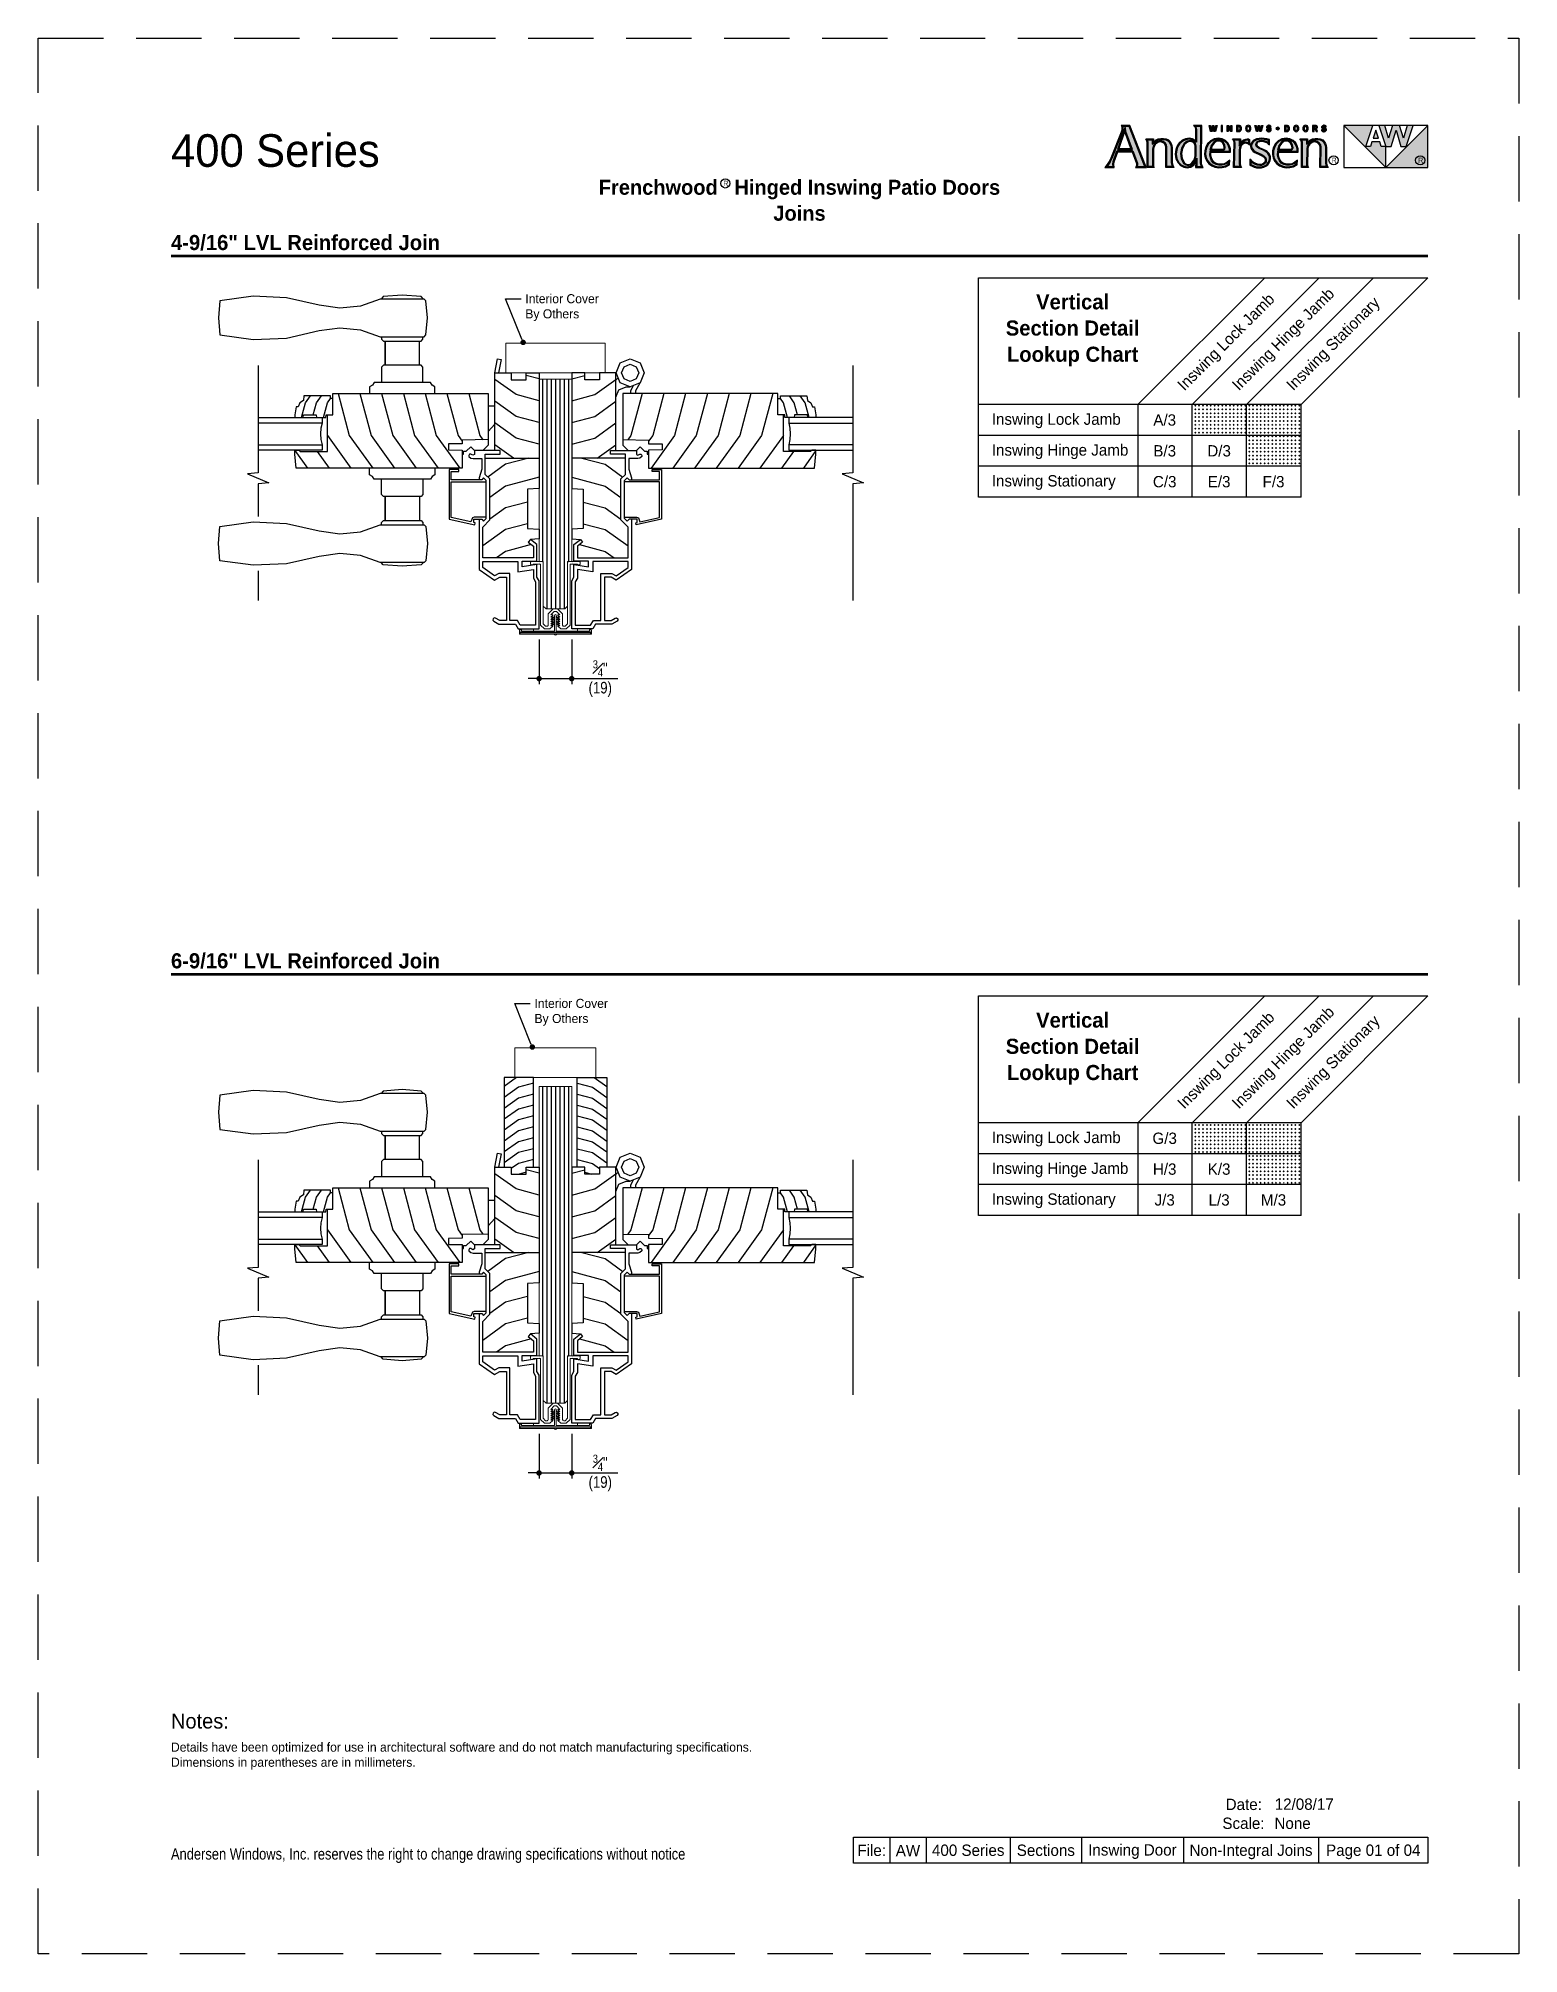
# Model space of a CAD drawing. Extents: x 0 to 204, y 0 to 88.
# Drawn here: x 0 to 34, y 44 to 88 of the extents above; entities that cross this region are included whole.
import ezdxf

# ---------------------------------------------------------------- set-up
doc = ezdxf.new("R2010")
doc.units = 0
doc.header["$LTSCALE"] = 6
doc.header["$MEASUREMENT"] = 0
doc.set_wipeout_variables(frame=1)
doc.linetypes.add('DASHED', pattern=[0.75, 0.5, -0.25])
doc.layers.get('0').update_dxf_attribs({"linetype": 'CONTINUOUS'})
doc.layers.get('Defpoints').update_dxf_attribs({"linetype": 'CONTINUOUS'})
for name, color, linetype in [('A-ANNO-DIMS', 3, 'CONTINUOUS'), ('A-ANNO-TEXT', 4, 'CONTINUOUS'), ('A-DETL-MBND', 8, 'CONTINUOUS')]:
    doc.layers.add(name, color=color, linetype=linetype)
doc.layers.add('A-DETL-MCUT', color=6, linetype='CONTINUOUS', lineweight=20)
doc.layers.add('PLOT VIEW', color=1, linetype='DASHED', plot=False)
doc.styles.add('ADF Text', font='FRABK.TTF', dxfattribs={"width": 0.85})
doc.dimstyles.new('ADF 3 inches equals 1 foot', dxfattribs={"dimtxt": 0.265625, "dimasz": 0.125, "dimexe": 0.125, "dimexo": 0.25, "dimgap": 0.125, "dimtad": 1, "dimdec": 6, "dimzin": 3, "dimdsep": 46, "dimlunit": 4, "dimtxsty": 'ADF Text', "dimblk": 'DOT', "dimcen": 0, "dimclrd": 256, "dimclre": 256, "dimclrt": 256, "dimadec": 0, "dimazin": 0, "dimtfac": 0.7, "dimtdec": 6, "dimtix": 1, "dimtmove": 0, "dimatfit": 0, "dimldrblk": 'DOT', "dimfxl": 0, "dimfrac": 1, "dimtolj": 1, "dimtzin": 4, "dimlwd": -1, "dimlwe": -1, "dimarcsym": 0})

msp = doc.modelspace()

# ---------------------------------------------------------------- texts
at = {"layer": 'A-ANNO-TEXT', "line_spacing_factor": 1.04, "style": 'ADF Text'}
for s, insert, char_height, width, attachment_point in [('{\\fFranklin Gothic Book|b1|i0|c0|p34;\\W1;Frenchwood   Hinged Inswing Patio Doors\\PJoins}', (17.4818792, 84.7499985), 0.34375, 28.869578845, 2), ('\\A1;{\\fFranklin Gothic Book|b1|i0|c0|p34;\\W1;4-9/16" LVL Reinforced Join}', (3.0470898, 83.1249985), 0.347222222, 12.297368574, 7), ('\\A1;{\\fFranklin Gothic Book|b1|i0|c0|p34;\\W1;Vertical\\PSection Detail\\PLookup Chart}', (23.7556051, 81.2921074), 0.347222222, 4.322293416, 5), ('\\A1;\\pt0.26042;{\\W1;Inswing Lock Jamb}', (21.8989747, 79.0425496), 0.260416667, 3.327274698, 7), ('\\A1;\\pt0.26042;{\\W1;A/3}', (25.8696739, 79.2300496), 0.260416667, 1.237574993, 5), ('\\A1;\\pt0.26042;{\\W1;Inswing Hinge Jamb}', (21.8989747, 78.3342163), 0.260416667, 3.290516784, 7), ('\\A1;\\pt0.26042;{\\W1;B/3}', (25.8696739, 78.5217163), 0.260416667, 1.237574993, 5), ('\\A1;\\pt0.26042;{\\W1;D/3}', (27.1196739, 78.5217163), 0.260416667, 1.237574993, 5), ('\\A1;\\pt0.26042;{\\W1;Inswing Stationary}', (21.8989747, 77.6258829), 0.260416667, 3.327274698, 7), ('\\A1;\\pt0.26042;{\\W1;C/3}', (25.8696739, 77.8133829), 0.260416667, 1.237574993, 5), ('\\A1;\\pt0.26042;{\\W1;E/3}', (27.1196739, 77.8133829), 0.260416667, 1.237574993, 5), ('\\A1;\\pt0.26042;{\\W1;F/3}', (28.3696739, 77.8133829), 0.260416667, 1.237574993, 5), ('\\A1;{\\fFranklin Gothic Book|b1|i0|c0|p34;\\W1;6-9/16" LVL Reinforced Join}', (3.0470898, 66.6249985), 0.347222222, 12.297368574, 7), ('\\A1;{\\fFranklin Gothic Book|b1|i0|c0|p34;\\W1;Vertical\\PSection Detail\\PLookup Chart}', (23.7556051, 64.7921074), 0.347222222, 4.322293416, 5), ('\\A1;\\pt0.26042;{\\W1;Inswing Lock Jamb}', (21.8989747, 62.5425496), 0.260416667, 3.327274698, 7), ('\\A1;\\pt0.26042;{\\W1;G/3}', (25.8696739, 62.7300496), 0.260416667, 1.237574993, 5), ('\\A1;\\pt0.26042;{\\W1;Inswing Hinge Jamb}', (21.8989747, 61.8342163), 0.260416667, 3.290516784, 7), ('\\A1;\\pt0.26042;{\\W1;H/3}', (25.8696739, 62.0217163), 0.260416667, 1.237574993, 5), ('\\A1;\\pt0.26042;{\\W1;K/3}', (27.1196739, 62.0217163), 0.260416667, 1.237574993, 5), ('\\A1;\\pt0.26042;{\\W1;Inswing Stationary}', (21.8989747, 61.1258829), 0.260416667, 3.327274698, 7), ('\\A1;\\pt0.26042;{\\W1;J/3}', (25.8696739, 61.3133829), 0.260416667, 1.237574993, 5), ('\\A1;\\pt0.26042;{\\W1;L/3}', (27.1196739, 61.3133829), 0.260416667, 1.237574993, 5), ('\\A1;\\pt0.26042;{\\W1;M/3}', (28.3696739, 61.3133829), 0.260416667, 1.237574993, 5)]:
    msp.add_mtext(s, dxfattribs=dict(at, insert=insert, char_height=char_height, width=width, attachment_point=attachment_point))
at = {"layer": 'A-ANNO-TEXT', "style": 'ADF Text'}
for s, insert, char_height, width, attachment_point in [('R', (15.7895203, 84.6673882), 0.1181641, 0.266745427, 5), ('{\\W1;File:}', (19.1402009, 46.2401408), 0.260416667, 0.833333333, 8), ('{\\W1;AW}', (19.9735342, 46.2401408), 0.26041667, 0.833333333, 8), ('{\\W1;400 Series}', (21.3568863, 46.2427592), 0.260416667, 1.933370854, 8), ('{\\W1;Sections}', (23.1399453, 46.2427592), 0.260416667, 1.632747151, 8), ('{\\W1;Inswing Door}', (25.1282877, 46.1756585), 0.260416667, 3.037829132, 8), ('{\\W1;Non-Integral Joins}', (27.8520161, 46.1692283), 0.260416667, 3.103519109, 8), ('{\\W1;Page 01 of 04}', (30.6602221, 46.1692283), 0.260416667, 2.512893023, 8)]:
    msp.add_mtext(s, dxfattribs=dict(at, insert=insert, char_height=char_height, width=width, attachment_point=attachment_point))
at = {"layer": 'A-ANNO-TEXT', "char_height": 0.260416667, "width": 3.932978596, "attachment_point": 7, "rotation": 45, "line_spacing_factor": 1.04, "style": 'ADF Text'}
for s, insert in [('\\A1;\\pt0.26042;{\\W1;Inswing Lock Jamb}', (26.3758864, 79.8342163)), ('\\A1;\\pt0.26042;{\\W1;Inswing Hinge Jamb}', (27.6258864, 79.8342163)), ('\\A1;\\pt0.26042;{\\W1;Inswing Stationary}', (28.8758864, 79.8342163)), ('\\A1;\\pt0.26042;{\\W1;Inswing Lock Jamb}', (26.3758864, 63.3342163)), ('\\A1;\\pt0.26042;{\\W1;Inswing Hinge Jamb}', (27.6258864, 63.3342163)), ('\\A1;\\pt0.26042;{\\W1;Inswing Stationary}', (28.8758864, 63.3342163))]:
    msp.add_mtext(s, dxfattribs=dict(at, insert=insert))

# ---------------------------------------------------------------- blocks, each defined once
blk = doc.blocks.new('400 Series Doors 4.5625 LVL')
at = {"layer": 'A-DETL-MBND'}
for p, q in [((0, 0.2), (-5.275, 0.2)), ((0, 0.1), (-5.275, 0.1)), ((0, 0), (-5.275, 0)), ((0, 0.3), (-4.187, 0.3)), ((0, -0.1), (-5.275, -0.1)), ((0, -0.2), (-5.275, -0.2)), ((0, -0.3), (-4.187, -0.3))]:
    blk.add_line(p, q, dxfattribs=at)
at = {"layer": 'A-DETL-MCUT'}
blk.add_line((-5.814, -0.796), (-5.814, -0.811), dxfattribs=at)
for points in [[(-5.766, -0.781, -1), (-5.766, -0.828), (-5.849, -0.828, -0.414214), (-5.856, -0.821), (-5.856, -0.029, 0.346802), (-5.862, -0.022, -0.78843), (-5.862, 0.022, 0.346802), (-5.856, 0.029), (-5.856, 0.821, -0.414214), (-5.849, 0.828), (-5.766, 0.828, -1), (-5.766, 0.781)], [(-5.623, 0.02, 0.667674), (-5.62, 0.033), (-5.637, 0.045, -1), (-5.62, 0.069), (-5.551, 0.02)], [(-5.514, 0.02, 0.667674), (-5.511, 0.033), (-5.528, 0.045, -1), (-5.511, 0.069), (-5.442, 0.02)], [(-5.623, -0.02, -0.667674), (-5.62, -0.033), (-5.637, -0.045, 1), (-5.62, -0.069), (-5.551, -0.02)], [(-5.514, -0.02, -0.667674), (-5.511, -0.033), (-5.528, -0.045, 1), (-5.511, -0.069), (-5.442, -0.02)]]:
    blk.add_lwpolyline(points, format="xyb", dxfattribs=at)
for points in [[(-5.815, -0.796), (-5.815, 0.797, 1), (-5.846, 0.797), (-5.846, -0.796, 1)], [(-5.766, -0.781, -1), (-5.766, -0.818), (-5.808, -0.818, -0.414214), (-5.814, -0.811), (-5.814, 0.811, -0.414214), (-5.807, 0.818), (-5.766, 0.818, -1), (-5.766, 0.781), (-5.789, 0.781), (-5.789, 0.027, 0.414214), (-5.782, 0.02), (-5.426, 0.02, -1), (-5.426, -0.02), (-5.782, -0.02, 0.414214), (-5.789, -0.027), (-5.789, -0.781), (-5.785, -0.781)], [(-4.212, 0.28, 0.414214), (-4.187, 0.305), (-4.187, 0.375), (-4.197, 0.375), (-4.187, 0.387), (-4.187, 0.545, 0.414214), (-4.212, 0.57), (-4.242, 0.57, 0.414214), (-4.267, 0.545), (-4.267, 0.51), (-4.247, 0.51), (-4.247, 0.387), (-4.237, 0.375), (-4.247, 0.375), (-4.247, 0.34), (-5.646, 0.34), (-5.736, 0.25), (-5.736, 0.128), (-5.675, 0.057, 0.69689), (-5.666, 0.06), (-5.666, 0.105), (-5.625, 0.057, 0.69689), (-5.616, 0.06), (-5.616, 0.105), (-5.575, 0.057, 0.69689), (-5.566, 0.06), (-5.566, 0.105), (-5.525, 0.057, 0.69689), (-5.516, 0.06), (-5.516, 0.105), (-5.475, 0.057, 0.69689), (-5.466, 0.06), (-5.466, 0.105), (-5.425, 0.057, 0.69689), (-5.416, 0.06), (-5.416, 0.105), (-5.336, 0.025), (-5.336, -0.025), (-5.416, -0.105), (-5.416, -0.06, 0.69689), (-5.425, -0.057), (-5.466, -0.105), (-5.466, -0.06, 0.69689), (-5.475, -0.057), (-5.516, -0.105), (-5.516, -0.06, 0.69689), (-5.525, -0.057), (-5.566, -0.105), (-5.566, -0.06, 0.69689), (-5.575, -0.057), (-5.616, -0.105), (-5.616, -0.06, 0.69689), (-5.625, -0.057), (-5.666, -0.105), (-5.666, -0.06, 0.69689), (-5.675, -0.057), (-5.736, -0.128), (-5.736, -0.25), (-5.646, -0.34), (-4.247, -0.34), (-4.247, -0.375), (-4.237, -0.375), (-4.247, -0.387), (-4.247, -0.51), (-4.267, -0.51), (-4.267, -0.545, 0.414214), (-4.242, -0.57), (-4.212, -0.57, 0.414214), (-4.187, -0.545), (-4.187, -0.387), (-4.197, -0.375), (-4.187, -0.375), (-4.187, -0.305, 0.414214), (-4.212, -0.28), (-5.621, -0.28), (-5.676, -0.225), (-5.676, -0.19, -0.414214), (-5.651, -0.165), (-5.391, -0.165), (-5.276, -0.05), (-5.276, 0.05), (-5.391, 0.165), (-5.651, 0.165, -0.414214), (-5.676, 0.19), (-5.676, 0.225), (-5.621, 0.28)]]:
    blk.add_lwpolyline(points, format="xyb", close=True, dxfattribs=at)
for points in [[(-5.731, 0.506), (-5.789, 0.506), (-5.789, 0.781), (-5.731, 0.781)], [(-4.187, 0.278), (-4.187, 0.375), (0, 0.375), (0, -0.375), (-4.187, -0.375), (-4.187, -0.278), (-5.212, -0.278), (-5.275, -0.215), (-5.275, 0.215), (-5.212, 0.278)], [(-5.731, -0.781), (-5.789, -0.781), (-5.789, -0.506), (-5.731, -0.506)]]:
    blk.add_lwpolyline(points, close=True, dxfattribs=at)
blk.add_lwpolyline([(-4.187, -0.28), (-4.187, -0.34)], dxfattribs=at)
blk = doc.blocks.new('_DOT')
at = {"color": 0, "linetype": 'ByBlock'}
blk.add_line((-0.5, 0), (-1, 0), dxfattribs=at)
at = {"color": 0, "linetype": 'ByBlock', "const_width": 0.5}
blk.add_lwpolyline([(-0.25, 0, 1), (0.25, 0, 1)], format="xyb", close=True, dxfattribs=at)
blk = doc.blocks.new('*D140')
at = {"layer": 'A-ANNO-DIMS', "transparency": 16777216}
for p, q in [((11.501, 74.187), (11.501, 73.166)), ((12.251, 74.187), (12.251, 73.166)), ((11.376, 73.291), (11.251, 73.291)), ((11.501, 73.291), (12.251, 73.291)), ((12.376, 73.291), (13.312, 73.291))]:
    blk.add_line(p, q, dxfattribs=at)
at = {"layer": 'Defpoints', "color": 0, "transparency": 16777216}
for p in [(11.501, 74.437), (12.251, 74.437), (12.251, 73.291)]:
    blk.add_point(p, dxfattribs=at)
at = {"layer": 'A-ANNO-DIMS', "transparency": 16777216, "xscale": 0.125, "yscale": 0.125, "zscale": 0.125}
blk.add_blockref('_DOT', (11.501, 73.291), dxfattribs=at)
at = {"layer": 'A-ANNO-DIMS', "transparency": 16777216, "xscale": 0.125, "yscale": 0.125, "zscale": 0.125, "rotation": 180}
blk.add_blockref('_DOT', (12.251, 73.291), dxfattribs=at)
at = {"layer": 'A-ANNO-DIMS', "transparency": 16777216, "insert": (12.906, 73.291), "char_height": 0.26562, "attachment_point": 5, "style": 'ADF Text'}
blk.add_mtext('\\A1;{\\H0.700000x;\\S3#4;}"\\P\\f [;\\fFranklin Gothic Book;(19)\\f]', dxfattribs=at)
blk = doc.blocks.new('400 Series Doors 6.5625 LVL')
at = {"layer": 'A-DETL-MBND'}
for p, q in [((0, 0.2), (-7.275, 0.2)), ((0, 0.1), (-7.275, 0.1)), ((0, 0), (-7.275, 0)), ((0, 0.3), (-6.187, 0.3)), ((0, -0.1), (-7.275, -0.1)), ((0, -0.2), (-7.275, -0.2)), ((0, -0.3), (-6.187, -0.3))]:
    blk.add_line(p, q, dxfattribs=at)
at = {"layer": 'A-DETL-MCUT'}
blk.add_line((-7.814, -0.796), (-7.814, -0.811), dxfattribs=at)
for points in [[(-7.766, -0.781, -1), (-7.766, -0.828), (-7.849, -0.828, -0.414214), (-7.856, -0.821), (-7.856, -0.029, 0.346802), (-7.862, -0.022, -0.78843), (-7.862, 0.022, 0.346802), (-7.856, 0.029), (-7.856, 0.821, -0.414214), (-7.849, 0.828), (-7.766, 0.828, -1), (-7.766, 0.781)], [(-7.623, 0.02, 0.667674), (-7.62, 0.033), (-7.637, 0.045, -1), (-7.62, 0.069), (-7.551, 0.02)], [(-7.514, 0.02, 0.667674), (-7.511, 0.033), (-7.528, 0.045, -1), (-7.511, 0.069), (-7.442, 0.02)], [(-7.623, -0.02, -0.667674), (-7.62, -0.033), (-7.637, -0.045, 1), (-7.62, -0.069), (-7.551, -0.02)], [(-7.514, -0.02, -0.667674), (-7.511, -0.033), (-7.528, -0.045, 1), (-7.511, -0.069), (-7.442, -0.02)]]:
    blk.add_lwpolyline(points, format="xyb", dxfattribs=at)
for points in [[(-7.815, -0.796), (-7.815, 0.797, 1), (-7.846, 0.797), (-7.846, -0.796, 1)], [(-7.766, -0.781, -1), (-7.766, -0.818), (-7.808, -0.818, -0.414214), (-7.814, -0.811), (-7.814, 0.811, -0.414214), (-7.807, 0.818), (-7.766, 0.818, -1), (-7.766, 0.781), (-7.789, 0.781), (-7.789, 0.027, 0.414214), (-7.782, 0.02), (-7.426, 0.02, -1), (-7.426, -0.02), (-7.782, -0.02, 0.414214), (-7.789, -0.027), (-7.789, -0.781), (-7.785, -0.781)], [(-6.212, 0.28, 0.414214), (-6.187, 0.305), (-6.187, 0.375), (-6.197, 0.375), (-6.187, 0.387), (-6.187, 0.545, 0.414214), (-6.212, 0.57), (-6.242, 0.57, 0.414214), (-6.267, 0.545), (-6.267, 0.51), (-6.247, 0.51), (-6.247, 0.387), (-6.237, 0.375), (-6.247, 0.375), (-6.247, 0.34), (-7.646, 0.34), (-7.736, 0.25), (-7.736, 0.128), (-7.675, 0.057, 0.69689), (-7.666, 0.06), (-7.666, 0.105), (-7.625, 0.057, 0.69689), (-7.616, 0.06), (-7.616, 0.105), (-7.575, 0.057, 0.69689), (-7.566, 0.06), (-7.566, 0.105), (-7.525, 0.057, 0.69689), (-7.516, 0.06), (-7.516, 0.105), (-7.475, 0.057, 0.69689), (-7.466, 0.06), (-7.466, 0.105), (-7.425, 0.057, 0.69689), (-7.416, 0.06), (-7.416, 0.105), (-7.336, 0.025), (-7.336, -0.025), (-7.416, -0.105), (-7.416, -0.06, 0.69689), (-7.425, -0.057), (-7.466, -0.105), (-7.466, -0.06, 0.69689), (-7.475, -0.057), (-7.516, -0.105), (-7.516, -0.06, 0.69689), (-7.525, -0.057), (-7.566, -0.105), (-7.566, -0.06, 0.69689), (-7.575, -0.057), (-7.616, -0.105), (-7.616, -0.06, 0.69689), (-7.625, -0.057), (-7.666, -0.105), (-7.666, -0.06, 0.69689), (-7.675, -0.057), (-7.736, -0.128), (-7.736, -0.25), (-7.646, -0.34), (-6.247, -0.34), (-6.247, -0.375), (-6.237, -0.375), (-6.247, -0.387), (-6.247, -0.51), (-6.267, -0.51), (-6.267, -0.545, 0.414214), (-6.242, -0.57), (-6.212, -0.57, 0.414214), (-6.187, -0.545), (-6.187, -0.387), (-6.197, -0.375), (-6.187, -0.375), (-6.187, -0.305, 0.414214), (-6.212, -0.28), (-7.621, -0.28), (-7.676, -0.225), (-7.676, -0.19, -0.414214), (-7.651, -0.165), (-7.391, -0.165), (-7.276, -0.05), (-7.276, 0.05), (-7.391, 0.165), (-7.651, 0.165, -0.414214), (-7.676, 0.19), (-7.676, 0.225), (-7.621, 0.28)]]:
    blk.add_lwpolyline(points, format="xyb", close=True, dxfattribs=at)
for points in [[(-7.731, 0.506), (-7.789, 0.506), (-7.789, 0.781), (-7.731, 0.781)], [(-6.187, 0.278), (-6.187, 0.375), (0, 0.375), (0, -0.375), (-6.187, -0.375), (-6.187, -0.278), (-7.212, -0.278), (-7.275, -0.215), (-7.275, 0.215), (-7.212, 0.278)], [(-7.731, -0.781), (-7.789, -0.781), (-7.789, -0.506), (-7.731, -0.506)]]:
    blk.add_lwpolyline(points, close=True, dxfattribs=at)
blk.add_lwpolyline([(-6.187, -0.28), (-6.187, -0.34)], dxfattribs=at)
blk = doc.blocks.new('*D141')
at = {"layer": 'A-ANNO-DIMS', "transparency": 16777216}
for p, q in [((11.501, 55.939), (11.501, 54.918)), ((12.251, 55.939), (12.251, 54.918)), ((11.376, 55.043), (11.251, 55.043)), ((11.501, 55.043), (12.251, 55.043)), ((12.376, 55.043), (13.312, 55.043))]:
    blk.add_line(p, q, dxfattribs=at)
at = {"layer": 'Defpoints', "color": 0, "transparency": 16777216}
for p in [(11.501, 56.189), (12.251, 56.189), (12.251, 55.043)]:
    blk.add_point(p, dxfattribs=at)
at = {"layer": 'A-ANNO-DIMS', "transparency": 16777216, "xscale": 0.125, "yscale": 0.125, "zscale": 0.125}
blk.add_blockref('_DOT', (11.501, 55.043), dxfattribs=at)
at = {"layer": 'A-ANNO-DIMS', "transparency": 16777216, "xscale": 0.125, "yscale": 0.125, "zscale": 0.125, "rotation": 180}
blk.add_blockref('_DOT', (12.251, 55.043), dxfattribs=at)
at = {"layer": 'A-ANNO-DIMS', "transparency": 16777216, "insert": (12.906, 55.043), "char_height": 0.26562, "attachment_point": 5, "style": 'ADF Text'}
blk.add_mtext('\\A1;{\\H0.700000x;\\S3#4;}"\\P\\f [;\\fFranklin Gothic Book;(19)\\f]', dxfattribs=at)
blk = doc.blocks.new('AW  Logo')
at = {"layer": 'A-ANNO-TEXT'}
h = blk.add_hatch(color=8, dxfattribs=at)
h.dxf.hatch_style = 1
h.paths.add_polyline_path([(-8.861, -2.582), (-8.757, -2.867), (-8.751, -2.906), (-8.759, -2.941), (-8.587, -2.941), (-8.593, -2.929), (-8.945, -2.023), (-9.093, -2.023), (-9.088, -2.056), (-9.094, -2.114), (-9.109, -2.164), (-9.347, -2.763), (-9.384, -2.84), (-9.431, -2.913), (-9.453, -2.941), (-9.316, -2.941), (-9.323, -2.899), (-9.313, -2.833), (-9.226, -2.582)])
h.paths.add_polyline_path([(-8.872, -2.552), (-9.216, -2.552), (-9.037, -2.035), (-9.012, -2.161), (-9.001, -2.201)], flags=16)
h.paths.add_polyline_path([(-8.889, -2.541), (-9.199, -2.541), (-9.04, -2.079), (-9.023, -2.164), (-9.012, -2.205)], flags=0)
h.paths.add_polyline_path([(-8.905, -2.529), (-9.183, -2.529), (-9.043, -2.124), (-9.023, -2.208)], flags=0)
h.paths.add_polyline_path([(-8.411, -2.544), (-8.397, -2.475), (-8.357, -2.415), (-8.297, -2.374), (-8.227, -2.358), (-8.169, -2.368), (-8.12, -2.399), (-8.088, -2.448), (-8.079, -2.503), (-8.083, -2.941), (-7.957, -2.941), (-7.969, -2.92), (-7.981, -2.857), (-7.981, -2.512), (-7.986, -2.466), (-8.001, -2.423), (-8.025, -2.385), (-8.055, -2.354), (-8.105, -2.332), (-8.159, -2.321), (-8.215, -2.321), (-8.27, -2.332), (-8.326, -2.362), (-8.416, -2.434), (-8.415, -2.33), (-8.524, -2.33), (-8.517, -2.34), (-8.506, -2.396), (-8.509, -2.941), (-8.409, -2.941), (-8.414, -2.91)])
h.paths.add_polyline_path([(-7.298, -2.023), (-7.421, -2.023), (-7.413, -2.032), (-7.398, -2.096), (-7.403, -2.389), (-7.501, -2.331), (-7.57, -2.319), (-7.647, -2.329), (-7.717, -2.361), (-7.78, -2.415), (-7.826, -2.482), (-7.854, -2.56), (-7.866, -2.661), (-7.849, -2.76), (-7.805, -2.85), (-7.752, -2.903), (-7.686, -2.939), (-7.613, -2.954), (-7.539, -2.94), (-7.478, -2.897), (-7.393, -2.755), (-7.395, -2.941), (-7.287, -2.941), (-7.296, -2.927), (-7.308, -2.866)])
h.paths.add_polyline_path([(-7.406, -2.468), (-7.409, -2.71), (-7.433, -2.8), (-7.487, -2.876), (-7.534, -2.91), (-7.591, -2.922), (-7.648, -2.91), (-7.696, -2.875), (-7.75, -2.766), (-7.767, -2.647), (-7.746, -2.525), (-7.684, -2.416), (-7.616, -2.366), (-7.539, -2.35), (-7.472, -2.367), (-7.426, -2.41)], flags=16)
h.paths.add_polyline_path([(-7.418, -2.469), (-7.42, -2.709), (-7.444, -2.795), (-7.495, -2.868), (-7.538, -2.899), (-7.591, -2.91), (-7.643, -2.899), (-7.687, -2.868), (-7.739, -2.762), (-7.755, -2.647), (-7.735, -2.529), (-7.675, -2.424), (-7.611, -2.377), (-7.539, -2.362), (-7.478, -2.378), (-7.436, -2.417)], flags=0)
h.paths.add_polyline_path([(-7.429, -2.471), (-7.432, -2.707), (-7.454, -2.79), (-7.504, -2.86), (-7.543, -2.889), (-7.591, -2.899), (-7.638, -2.889), (-7.678, -2.86), (-7.728, -2.759), (-7.744, -2.647), (-7.724, -2.533), (-7.666, -2.432), (-7.606, -2.387), (-7.539, -2.374), (-7.483, -2.388), (-7.446, -2.423)], flags=0)
h.paths.add_polyline_path([(-7.089, -2.594), (-6.643, -2.594), (-6.642, -2.581), (-6.644, -2.545), (-6.661, -2.477), (-6.696, -2.417), (-6.746, -2.369), (-6.818, -2.333), (-6.897, -2.32), (-6.984, -2.334), (-7.062, -2.373), (-7.126, -2.434), (-7.167, -2.513), (-7.187, -2.587), (-7.19, -2.664), (-7.175, -2.739), (-7.144, -2.809), (-7.097, -2.865), (-7.037, -2.91), (-6.968, -2.939), (-6.891, -2.952), (-6.812, -2.948), (-6.736, -2.928), (-6.667, -2.891), (-6.663, -2.852), (-6.682, -2.868), (-6.758, -2.902), (-6.821, -2.918), (-6.887, -2.917), (-6.95, -2.899), (-7.008, -2.865), (-7.052, -2.811), (-7.081, -2.749), (-7.094, -2.681)])
h.paths.add_polyline_path([(-7.094, -2.573), (-7.061, -2.463), (-7.012, -2.39), (-6.955, -2.351), (-6.888, -2.339), (-6.83, -2.352), (-6.784, -2.388), (-6.751, -2.447), (-6.738, -2.515), (-6.747, -2.545), (-6.772, -2.566), (-6.811, -2.573)], flags=16)
h.paths.add_polyline_path([(-7.078, -2.561), (-7.051, -2.468), (-7.003, -2.398), (-6.951, -2.362), (-6.888, -2.351), (-6.836, -2.363), (-6.793, -2.396), (-6.762, -2.451), (-6.75, -2.514), (-6.757, -2.538), (-6.777, -2.555), (-6.812, -2.561)], flags=0)
h.paths.add_polyline_path([(-7.063, -2.55), (-7.04, -2.473), (-6.995, -2.406), (-6.947, -2.373), (-6.888, -2.363), (-6.841, -2.373), (-6.802, -2.404), (-6.773, -2.455), (-6.762, -2.514), (-6.767, -2.531), (-6.782, -2.544), (-6.813, -2.55)], flags=0)
h.paths.add_polyline_path([(-6.418, -2.571), (-6.413, -2.516), (-6.391, -2.462), (-6.354, -2.415), (-6.316, -2.395), (-6.275, -2.388), (-6.233, -2.394), (-6.205, -2.408), (-6.203, -2.338), (-6.212, -2.335), (-6.239, -2.333), (-6.264, -2.336), (-6.305, -2.352), (-6.34, -2.378), (-6.417, -2.479), (-6.416, -2.33), (-6.532, -2.33), (-6.524, -2.342), (-6.513, -2.4), (-6.524, -2.941), (-6.405, -2.941), (-6.41, -2.93), (-6.42, -2.88)])
h.paths.add_polyline_path([(-5.96, -2.534), (-5.996, -2.51), (-6.027, -2.476), (-6.038, -2.442), (-6.032, -2.407), (-6.016, -2.381), (-5.993, -2.362), (-5.952, -2.346), (-5.909, -2.341), (-5.856, -2.346), (-5.806, -2.361), (-5.768, -2.379), (-5.747, -2.394), (-5.746, -2.344), (-5.787, -2.332), (-5.846, -2.323), (-5.905, -2.319), (-5.959, -2.322), (-6.011, -2.333), (-6.06, -2.353), (-6.085, -2.369), (-6.105, -2.39), (-6.12, -2.415), (-6.129, -2.44), (-6.134, -2.466), (-6.133, -2.492), (-6.128, -2.517), (-6.109, -2.55), (-6.083, -2.579), (-6.049, -2.601), (-5.918, -2.662), (-5.853, -2.698), (-5.829, -2.719), (-5.81, -2.745), (-5.798, -2.775), (-5.797, -2.806), (-5.803, -2.835), (-5.817, -2.862), (-5.843, -2.889), (-5.874, -2.909), (-5.909, -2.92), (-5.945, -2.922), (-6.007, -2.914), (-6.067, -2.892), (-6.119, -2.857), (-6.149, -2.83), (-6.151, -2.899), (-6.115, -2.917), (-6.066, -2.936), (-6.014, -2.949), (-5.962, -2.954), (-5.911, -2.952), (-5.863, -2.94), (-5.819, -2.919), (-5.78, -2.889), (-5.751, -2.852), (-5.732, -2.81), (-5.724, -2.764), (-5.725, -2.723), (-5.737, -2.684), (-5.758, -2.65), (-5.788, -2.621), (-5.828, -2.595), (-5.872, -2.573)])
h.paths.add_polyline_path([(-5.534, -2.594), (-5.087, -2.594), (-5.086, -2.581), (-5.089, -2.545), (-5.106, -2.477), (-5.14, -2.417), (-5.19, -2.369), (-5.262, -2.333), (-5.342, -2.32), (-5.428, -2.334), (-5.507, -2.373), (-5.57, -2.434), (-5.612, -2.513), (-5.632, -2.587), (-5.635, -2.664), (-5.62, -2.739), (-5.589, -2.809), (-5.541, -2.865), (-5.481, -2.91), (-5.413, -2.939), (-5.335, -2.952), (-5.257, -2.948), (-5.181, -2.928), (-5.112, -2.891), (-5.108, -2.852), (-5.127, -2.868), (-5.202, -2.902), (-5.265, -2.918), (-5.331, -2.917), (-5.395, -2.899), (-5.453, -2.865), (-5.497, -2.811), (-5.526, -2.749), (-5.539, -2.681)])
h.paths.add_polyline_path([(-5.506, -2.463), (-5.456, -2.39), (-5.4, -2.351), (-5.332, -2.339), (-5.275, -2.352), (-5.229, -2.388), (-5.195, -2.447), (-5.183, -2.515), (-5.192, -2.545), (-5.217, -2.566), (-5.255, -2.573), (-5.538, -2.573)], flags=16)
h.paths.add_polyline_path([(-5.523, -2.561), (-5.495, -2.468), (-5.448, -2.398), (-5.396, -2.362), (-5.333, -2.351), (-5.28, -2.363), (-5.238, -2.396), (-5.206, -2.451), (-5.195, -2.514), (-5.202, -2.538), (-5.222, -2.555), (-5.256, -2.561)], flags=0)
h.paths.add_polyline_path([(-5.507, -2.55), (-5.485, -2.473), (-5.44, -2.406), (-5.391, -2.373), (-5.333, -2.363), (-5.285, -2.373), (-5.247, -2.404), (-5.217, -2.455), (-5.206, -2.514), (-5.212, -2.531), (-5.227, -2.544), (-5.257, -2.55)], flags=0)
h.paths.add_polyline_path([(-4.968, -2.941), (-4.867, -2.941), (-4.872, -2.91), (-4.869, -2.544), (-4.855, -2.475), (-4.815, -2.415), (-4.756, -2.374), (-4.685, -2.358), (-4.628, -2.368), (-4.579, -2.399), (-4.546, -2.448), (-4.537, -2.503), (-4.541, -2.941), (-4.416, -2.941), (-4.427, -2.92), (-4.439, -2.857), (-4.439, -2.512), (-4.444, -2.466), (-4.459, -2.423), (-4.483, -2.385), (-4.514, -2.354), (-4.563, -2.332), (-4.618, -2.321), (-4.674, -2.321), (-4.728, -2.332), (-4.784, -2.362), (-4.874, -2.434), (-4.873, -2.33), (-4.982, -2.33), (-4.975, -2.34), (-4.964, -2.396)])
h = blk.add_hatch(color=8, dxfattribs=at)
h.dxf.hatch_style = 1
h.paths.add_polyline_path([(-3.049, -2.964), (-3.049, -2.483), (-3.156, -2.483), (-3.191, -2.376), (-3.369, -2.376), (-3.405, -2.483), (-3.512, -2.483), (-3.352, -2), (-4.014, -2)])
h.paths.add_polyline_path([(-3.28, -2.107), (-3.342, -2.293), (-3.219, -2.293)], flags=17)
h.paths.add_polyline_path([(-2.646, -2.292), (-2.736, -2), (-2.899, -2), (-2.988, -2.292), (-3.071, -2), (-3.209, -2), (-3.049, -2.483), (-2.927, -2.483), (-2.817, -2.112), (-2.707, -2.483), (-2.586, -2.483), (-2.425, -2), (-2.563, -2)])
h.paths.add_polyline_path([(-2.083, -2), (-3.049, -2.964), (-2.083, -2.964)])
at = {"layer": 'A-ANNO-TEXT', "color": 253}
for p, q in [((-6.818, -2), (-6.818, -2.143)), ((-4.636, -2.143), (-4.666, -2.074))]:
    blk.add_line(p, q, dxfattribs=at)
at = {"layer": 'A-ANNO-TEXT', "color": 8}
for p, q in [((-2.083, -2), (-4.014, -2)), ((-3.512, -2.483), (-3.352, -2)), ((-3.209, -2), (-3.049, -2.483)), ((-2.988, -2.292), (-3.071, -2)), ((-2.899, -2), (-2.988, -2.292)), ((-2.927, -2.483), (-2.817, -2.112)), ((-2.817, -2.112), (-2.707, -2.483)), ((-2.646, -2.292), (-2.736, -2)), ((-2.563, -2), (-2.646, -2.292)), ((-2.586, -2.483), (-2.425, -2)), ((-3.405, -2.483), (-3.512, -2.483)), ((-3.369, -2.376), (-3.405, -2.483)), ((-3.191, -2.376), (-3.369, -2.376)), ((-3.156, -2.483), (-3.191, -2.376)), ((-3.049, -2.483), (-3.156, -2.483)), ((-3.049, -2.964), (-3.049, -2.483)), ((-3.049, -2.483), (-2.927, -2.483)), ((-2.707, -2.483), (-2.586, -2.483))]:
    blk.add_line(p, q, dxfattribs=at).dxf.unprotected_set("ltscale", 0)
for points in [[(-9.133, -2), (-9.116, -2.029), (-9.111, -2.057), (-9.117, -2.11), (-9.13, -2.156), (-9.368, -2.754), (-9.404, -2.829), (-9.449, -2.9), (-9.503, -2.964), (-9.288, -2.964), (-9.299, -2.898), (-9.29, -2.839), (-9.209, -2.605), (-8.877, -2.605), (-8.779, -2.873), (-8.775, -2.905), (-8.782, -2.936), (-8.799, -2.964), (-8.547, -2.964), (-8.56, -2.943), (-8.571, -2.92), (-8.929, -2)], [(-9.023, -2.208), (-9.043, -2.124), (-9.183, -2.529), (-8.905, -2.529)], [(-7.426, -2.349), (-7.493, -2.309), (-7.569, -2.296), (-7.654, -2.306), (-7.729, -2.342), (-7.797, -2.399), (-7.847, -2.472), (-7.877, -2.555), (-7.889, -2.661), (-7.871, -2.767), (-7.824, -2.863), (-7.766, -2.922), (-7.694, -2.961), (-7.613, -2.977), (-7.53, -2.962), (-7.46, -2.913), (-7.417, -2.84), (-7.419, -2.964), (-7.243, -2.964), (-7.275, -2.918), (-7.285, -2.864), (-7.275, -2), (-7.471, -2), (-7.434, -2.043), (-7.421, -2.098)], [(-7.056, -2.096), (-7.033, -2), (-7.001, -2), (-6.978, -2.096), (-6.956, -2), (-6.928, -2), (-6.965, -2.143), (-6.998, -2.143), (-7.02, -2.048), (-7.043, -2.143), (-7.075, -2.143), (-7.112, -2), (-7.078, -2)], [(-6.801, -2), (-6.834, -2), (-6.834, -2.143), (-6.801, -2.143)], [(-6.659, -2), (-6.611, -2.085), (-6.611, -2), (-6.585, -2), (-6.585, -2.143), (-6.614, -2.143), (-6.669, -2.047), (-6.669, -2.143), (-6.695, -2.143), (-6.695, -2)], [(-6.39, -2.014), (-6.41, -2.004), (-6.432, -2), (-6.48, -2), (-6.48, -2.143), (-6.432, -2.143), (-6.41, -2.139), (-6.39, -2.128), (-6.374, -2.112), (-6.365, -2.091), (-6.363, -2.071), (-6.365, -2.052), (-6.374, -2.031)], [(-6.401, -2.093), (-6.398, -2.079), (-6.398, -2.064), (-6.401, -2.05), (-6.408, -2.038), (-6.419, -2.03), (-6.432, -2.027), (-6.447, -2.027), (-6.447, -2.116), (-6.432, -2.116), (-6.419, -2.113), (-6.408, -2.105)], [(-6.169, -2.014), (-6.188, -2.002), (-6.21, -1.998), (-6.232, -2.002), (-6.25, -2.014), (-6.263, -2.033), (-6.269, -2.052), (-6.271, -2.071), (-6.269, -2.091), (-6.263, -2.11), (-6.25, -2.128), (-6.232, -2.141), (-6.21, -2.145), (-6.188, -2.141), (-6.169, -2.128), (-6.157, -2.11), (-6.151, -2.091), (-6.149, -2.071), (-6.151, -2.052), (-6.157, -2.033)], [(-6.223, -2.113), (-6.231, -2.101), (-6.235, -2.086), (-6.236, -2.071), (-6.235, -2.056), (-6.231, -2.041), (-6.223, -2.03), (-6.21, -2.025), (-6.196, -2.03), (-6.188, -2.041), (-6.185, -2.056), (-6.184, -2.071), (-6.185, -2.086), (-6.188, -2.101), (-6.196, -2.113), (-6.21, -2.118)], [(-6.006, -2.096), (-5.983, -2), (-5.951, -2), (-5.928, -2.096), (-5.906, -2), (-5.878, -2), (-5.915, -2.143), (-5.948, -2.143), (-5.97, -2.048), (-5.993, -2.143), (-6.025, -2.143), (-6.062, -2), (-6.028, -2)], [(-5.787, -2.125), (-5.779, -2.133), (-5.769, -2.139), (-5.758, -2.143), (-5.746, -2.145), (-5.734, -2.145), (-5.723, -2.143), (-5.711, -2.139), (-5.701, -2.134), (-5.692, -2.127), (-5.686, -2.118), (-5.682, -2.107), (-5.681, -2.096), (-5.683, -2.085), (-5.688, -2.075), (-5.695, -2.067), (-5.704, -2.061), (-5.719, -2.055), (-5.734, -2.052), (-5.742, -2.05), (-5.75, -2.048), (-5.755, -2.043), (-5.757, -2.036), (-5.754, -2.029), (-5.748, -2.026), (-5.74, -2.024), (-5.731, -2.025), (-5.725, -2.026), (-5.72, -2.03), (-5.715, -2.035), (-5.713, -2.041), (-5.685, -2.031), (-5.69, -2.021), (-5.697, -2.012), (-5.707, -2.005), (-5.718, -2.001), (-5.731, -1.998), (-5.745, -1.998), (-5.759, -2.001), (-5.772, -2.007), (-5.781, -2.015), (-5.787, -2.025), (-5.79, -2.036), (-5.79, -2.048), (-5.787, -2.059), (-5.781, -2.069), (-5.772, -2.076), (-5.762, -2.081), (-5.751, -2.085), (-5.74, -2.087), (-5.731, -2.089), (-5.722, -2.092), (-5.717, -2.097), (-5.715, -2.103), (-5.717, -2.11), (-5.722, -2.115), (-5.735, -2.118), (-5.749, -2.117), (-5.755, -2.114), (-5.76, -2.11), (-5.764, -2.105), (-5.766, -2.098), (-5.797, -2.105), (-5.794, -2.116)], [(-5.29, -2.014), (-5.31, -2.004), (-5.333, -2), (-5.381, -2), (-5.381, -2.143), (-5.333, -2.143), (-5.31, -2.139), (-5.29, -2.128), (-5.275, -2.112), (-5.266, -2.091), (-5.263, -2.071), (-5.266, -2.052), (-5.275, -2.031)], [(-5.301, -2.093), (-5.298, -2.079), (-5.298, -2.064), (-5.301, -2.05), (-5.308, -2.038), (-5.319, -2.03), (-5.333, -2.027), (-5.347, -2.027), (-5.347, -2.116), (-5.333, -2.116), (-5.319, -2.113), (-5.308, -2.105)], [(-5.069, -2.014), (-5.088, -2.002), (-5.11, -1.998), (-5.132, -2.002), (-5.151, -2.014), (-5.163, -2.033), (-5.169, -2.052), (-5.171, -2.071), (-5.169, -2.091), (-5.163, -2.11), (-5.151, -2.128), (-5.132, -2.141), (-5.11, -2.145), (-5.088, -2.141), (-5.069, -2.128), (-5.057, -2.11), (-5.051, -2.091), (-5.049, -2.071), (-5.051, -2.052), (-5.057, -2.033)], [(-5.123, -2.113), (-5.132, -2.101), (-5.135, -2.086), (-5.136, -2.071), (-5.135, -2.056), (-5.132, -2.041), (-5.123, -2.03), (-5.11, -2.025), (-5.097, -2.03), (-5.088, -2.041), (-5.085, -2.056), (-5.084, -2.071), (-5.085, -2.086), (-5.088, -2.101), (-5.097, -2.113), (-5.11, -2.118)], [(-4.854, -2.014), (-4.873, -2.002), (-4.895, -1.998), (-4.917, -2.002), (-4.935, -2.014), (-4.948, -2.033), (-4.954, -2.052), (-4.956, -2.071), (-4.954, -2.091), (-4.948, -2.11), (-4.935, -2.128), (-4.917, -2.141), (-4.895, -2.145), (-4.873, -2.141), (-4.854, -2.128), (-4.842, -2.11), (-4.836, -2.091), (-4.834, -2.071), (-4.836, -2.052), (-4.842, -2.033)], [(-4.908, -2.113), (-4.916, -2.101), (-4.92, -2.086), (-4.921, -2.071), (-4.92, -2.056), (-4.916, -2.041), (-4.908, -2.03), (-4.895, -2.025), (-4.881, -2.03), (-4.873, -2.041), (-4.87, -2.056), (-4.869, -2.071), (-4.87, -2.086), (-4.873, -2.101), (-4.881, -2.113), (-4.895, -2.118)], [(-4.625, -2.06), (-4.621, -2.047), (-4.621, -2.033), (-4.627, -2.02), (-4.636, -2.009), (-4.648, -2.002), (-4.662, -2), (-4.735, -2), (-4.735, -2.143), (-4.701, -2.143), (-4.701, -2.086), (-4.677, -2.086), (-4.655, -2.143), (-4.618, -2.143), (-4.645, -2.08), (-4.633, -2.072)], [(-4.701, -2.062), (-4.672, -2.062), (-4.663, -2.059), (-4.657, -2.053), (-4.654, -2.043), (-4.657, -2.034), (-4.663, -2.028), (-4.672, -2.025), (-4.701, -2.025)], [(-4.523, -2.125), (-4.514, -2.133), (-4.505, -2.139), (-4.493, -2.143), (-4.481, -2.145), (-4.469, -2.145), (-4.458, -2.143), (-4.446, -2.139), (-4.436, -2.134), (-4.427, -2.127), (-4.421, -2.118), (-4.417, -2.107), (-4.416, -2.096), (-4.418, -2.085), (-4.423, -2.075), (-4.43, -2.067), (-4.439, -2.061), (-4.454, -2.055), (-4.469, -2.052), (-4.477, -2.05), (-4.485, -2.048), (-4.49, -2.043), (-4.492, -2.036), (-4.489, -2.029), (-4.483, -2.026), (-4.475, -2.024), (-4.466, -2.025), (-4.46, -2.026), (-4.455, -2.03), (-4.451, -2.035), (-4.448, -2.041), (-4.42, -2.031), (-4.425, -2.021), (-4.433, -2.012), (-4.442, -2.005), (-4.453, -2.001), (-4.466, -1.998), (-4.48, -1.998), (-4.494, -2.001), (-4.507, -2.007), (-4.516, -2.015), (-4.522, -2.025), (-4.525, -2.036), (-4.525, -2.048), (-4.522, -2.059), (-4.516, -2.069), (-4.507, -2.076), (-4.497, -2.081), (-4.486, -2.085), (-4.475, -2.087), (-4.466, -2.089), (-4.457, -2.092), (-4.452, -2.097), (-4.45, -2.103), (-4.452, -2.11), (-4.457, -2.115), (-4.47, -2.118), (-4.484, -2.117), (-4.49, -2.114), (-4.496, -2.11), (-4.499, -2.105), (-4.502, -2.098), (-4.532, -2.105), (-4.529, -2.116)], [(-4.014, -2), (-4.014, -2.964), (-2.083, -2.964), (-2.083, -2), (-3.049, -2.964)], [(-3.342, -2.293), (-3.219, -2.293), (-3.28, -2.107)], [(-7.918, -2.964), (-8.106, -2.964), (-8.102, -2.505), (-8.11, -2.457), (-8.137, -2.416), (-8.178, -2.39), (-8.226, -2.381), (-8.288, -2.395), (-8.34, -2.431), (-8.375, -2.484), (-8.388, -2.546), (-8.391, -2.909), (-8.386, -2.938), (-8.372, -2.964), (-8.533, -2.964), (-8.529, -2.399), (-8.539, -2.349), (-8.565, -2.307), (-8.391, -2.307), (-8.392, -2.385), (-8.338, -2.343), (-8.277, -2.311), (-8.218, -2.298), (-8.157, -2.298), (-8.098, -2.31), (-8.042, -2.335), (-8.007, -2.371), (-7.98, -2.413), (-7.964, -2.461), (-7.958, -2.51), (-7.958, -2.854), (-7.947, -2.912)], [(-7.666, -2.432), (-7.724, -2.533), (-7.744, -2.647), (-7.728, -2.759), (-7.678, -2.86), (-7.638, -2.889), (-7.591, -2.899), (-7.543, -2.889), (-7.504, -2.86), (-7.454, -2.79), (-7.432, -2.707), (-7.429, -2.471), (-7.446, -2.423), (-7.483, -2.388), (-7.539, -2.374), (-7.606, -2.387)], [(-7.189, -2.504), (-7.21, -2.584), (-7.213, -2.666), (-7.197, -2.746), (-7.164, -2.821), (-7.113, -2.882), (-7.048, -2.93), (-6.975, -2.961), (-6.892, -2.975), (-6.808, -2.971), (-6.727, -2.949), (-6.645, -2.906), (-6.635, -2.798), (-6.695, -2.848), (-6.765, -2.88), (-6.824, -2.894), (-6.883, -2.894), (-6.941, -2.878), (-6.993, -2.848), (-7.033, -2.799), (-7.059, -2.742), (-7.071, -2.68), (-7.067, -2.617), (-6.621, -2.617), (-6.619, -2.581), (-6.621, -2.541), (-6.639, -2.468), (-6.677, -2.402), (-6.732, -2.35), (-6.811, -2.311), (-6.897, -2.297), (-6.991, -2.312), (-7.076, -2.354), (-7.144, -2.42)], [(-6.782, -2.544), (-6.767, -2.531), (-6.762, -2.514), (-6.773, -2.455), (-6.802, -2.404), (-6.841, -2.373), (-6.888, -2.363), (-6.947, -2.373), (-6.995, -2.406), (-7.04, -2.473), (-7.063, -2.55), (-6.813, -2.55)], [(-6.239, -2.31), (-6.209, -2.313), (-6.179, -2.321), (-6.184, -2.456), (-6.209, -2.432), (-6.24, -2.416), (-6.274, -2.411), (-6.308, -2.417), (-6.339, -2.433), (-6.371, -2.473), (-6.39, -2.521), (-6.395, -2.572), (-6.397, -2.878), (-6.388, -2.922), (-6.369, -2.964), (-6.547, -2.964), (-6.536, -2.402), (-6.546, -2.351), (-6.575, -2.307), (-6.392, -2.307), (-6.393, -2.41), (-6.356, -2.361), (-6.317, -2.331), (-6.27, -2.314)], [(-5.843, -2.3), (-5.905, -2.296), (-5.962, -2.299), (-6.018, -2.311), (-6.071, -2.332), (-6.1, -2.351), (-6.124, -2.376), (-6.141, -2.405), (-6.152, -2.434), (-6.157, -2.464), (-6.156, -2.495), (-6.149, -2.525), (-6.128, -2.564), (-6.098, -2.597), (-6.061, -2.621), (-5.928, -2.682), (-5.866, -2.717), (-5.846, -2.734), (-5.831, -2.756), (-5.821, -2.78), (-5.82, -2.804), (-5.825, -2.828), (-5.836, -2.849), (-5.857, -2.871), (-5.884, -2.888), (-5.913, -2.897), (-5.944, -2.899), (-6.002, -2.892), (-6.056, -2.871), (-6.105, -2.839), (-6.14, -2.807), (-6.171, -2.773), (-6.174, -2.913), (-6.124, -2.938), (-6.073, -2.958), (-6.018, -2.972), (-5.962, -2.977), (-5.908, -2.975), (-5.855, -2.962), (-5.806, -2.938), (-5.763, -2.905), (-5.731, -2.864), (-5.71, -2.817), (-5.701, -2.765), (-5.703, -2.719), (-5.716, -2.675), (-5.74, -2.635), (-5.773, -2.603), (-5.816, -2.575), (-5.863, -2.552), (-5.949, -2.513), (-5.981, -2.492), (-6.007, -2.464), (-6.014, -2.44), (-6.01, -2.415), (-5.998, -2.396), (-5.981, -2.382), (-5.946, -2.368), (-5.909, -2.364), (-5.861, -2.369), (-5.814, -2.383), (-5.78, -2.399), (-5.75, -2.421), (-5.725, -2.45), (-5.723, -2.327), (-5.782, -2.31)], [(-5.634, -2.504), (-5.655, -2.584), (-5.658, -2.666), (-5.642, -2.746), (-5.609, -2.821), (-5.557, -2.882), (-5.493, -2.93), (-5.419, -2.961), (-5.337, -2.975), (-5.253, -2.971), (-5.172, -2.949), (-5.09, -2.906), (-5.08, -2.798), (-5.139, -2.848), (-5.21, -2.88), (-5.268, -2.894), (-5.328, -2.894), (-5.386, -2.878), (-5.437, -2.848), (-5.477, -2.799), (-5.504, -2.742), (-5.516, -2.68), (-5.512, -2.617), (-5.065, -2.617), (-5.063, -2.581), (-5.066, -2.541), (-5.084, -2.468), (-5.122, -2.402), (-5.177, -2.35), (-5.255, -2.311), (-5.342, -2.297), (-5.436, -2.312), (-5.521, -2.354), (-5.589, -2.42)], [(-5.227, -2.544), (-5.212, -2.531), (-5.206, -2.514), (-5.217, -2.455), (-5.247, -2.404), (-5.285, -2.373), (-5.333, -2.363), (-5.391, -2.373), (-5.44, -2.406), (-5.485, -2.473), (-5.507, -2.55), (-5.257, -2.55)], [(-4.376, -2.964), (-4.564, -2.964), (-4.56, -2.505), (-4.568, -2.457), (-4.595, -2.416), (-4.636, -2.39), (-4.684, -2.381), (-4.746, -2.395), (-4.798, -2.431), (-4.833, -2.484), (-4.846, -2.546), (-4.849, -2.909), (-4.845, -2.938), (-4.831, -2.964), (-4.991, -2.964), (-4.987, -2.399), (-4.997, -2.349), (-5.024, -2.307), (-4.849, -2.307), (-4.851, -2.385), (-4.797, -2.343), (-4.736, -2.311), (-4.676, -2.298), (-4.615, -2.298), (-4.556, -2.31), (-4.5, -2.335), (-4.465, -2.371), (-4.438, -2.413), (-4.422, -2.461), (-4.416, -2.51), (-4.416, -2.854), (-4.405, -2.912)]]:
    blk.add_lwpolyline(points, close=True, dxfattribs=at).dxf.unprotected_set("ltscale", 0)
at = {"layer": 'A-ANNO-TEXT', "color": 254}
for points in [[(-8.778, -2.952), (-8.568, -2.952), (-8.576, -2.939), (-8.582, -2.925), (-8.937, -2.011), (-9.113, -2.011), (-9.103, -2.032), (-9.1, -2.056), (-9.106, -2.112), (-9.12, -2.16), (-9.357, -2.758), (-9.394, -2.835), (-9.44, -2.906), (-9.478, -2.952), (-9.302, -2.952), (-9.311, -2.898), (-9.302, -2.836), (-9.218, -2.593), (-8.869, -2.593), (-8.768, -2.87), (-8.763, -2.905), (-8.771, -2.941)], [(-8.759, -2.941), (-8.587, -2.941), (-8.593, -2.929), (-8.945, -2.023), (-9.095, -2.023), (-9.092, -2.028), (-9.088, -2.056), (-9.094, -2.114), (-9.109, -2.164), (-9.347, -2.763), (-9.384, -2.84), (-9.431, -2.913), (-9.453, -2.941), (-9.316, -2.941), (-9.323, -2.899), (-9.313, -2.833), (-9.226, -2.582), (-8.861, -2.582), (-8.757, -2.867), (-8.751, -2.906)], [(-8.872, -2.552), (-9.001, -2.201), (-9.012, -2.161), (-9.037, -2.035), (-9.216, -2.552)], [(-8.889, -2.541), (-9.012, -2.205), (-9.023, -2.164), (-9.04, -2.079), (-9.199, -2.541)], [(-7.414, -2.369), (-7.497, -2.32), (-7.569, -2.308), (-7.65, -2.317), (-7.723, -2.352), (-7.788, -2.407), (-7.837, -2.477), (-7.866, -2.557), (-7.878, -2.661), (-7.86, -2.763), (-7.814, -2.856), (-7.759, -2.912), (-7.69, -2.95), (-7.613, -2.966), (-7.534, -2.951), (-7.469, -2.905), (-7.405, -2.797), (-7.407, -2.952), (-7.265, -2.952), (-7.285, -2.923), (-7.297, -2.865), (-7.287, -2.011), (-7.446, -2.011), (-7.424, -2.038), (-7.409, -2.097)], [(-7.403, -2.389), (-7.501, -2.331), (-7.57, -2.319), (-7.647, -2.329), (-7.717, -2.361), (-7.78, -2.415), (-7.826, -2.482), (-7.854, -2.56), (-7.866, -2.661), (-7.849, -2.76), (-7.805, -2.85), (-7.752, -2.903), (-7.686, -2.939), (-7.613, -2.954), (-7.539, -2.94), (-7.478, -2.897), (-7.393, -2.755), (-7.395, -2.941), (-7.287, -2.941), (-7.296, -2.927), (-7.308, -2.866), (-7.298, -2.023), (-7.421, -2.023), (-7.413, -2.032), (-7.398, -2.096)], [(-7.938, -2.952), (-8.094, -2.952), (-8.09, -2.504), (-8.099, -2.453), (-8.129, -2.408), (-8.174, -2.379), (-8.226, -2.37), (-8.293, -2.384), (-8.349, -2.423), (-8.386, -2.48), (-8.399, -2.545), (-8.403, -2.909), (-8.397, -2.942), (-8.392, -2.952), (-8.521, -2.952), (-8.517, -2.397), (-8.528, -2.345), (-8.544, -2.318), (-8.403, -2.318), (-8.404, -2.409), (-8.332, -2.352), (-8.274, -2.321), (-8.217, -2.309), (-8.158, -2.309), (-8.101, -2.321), (-8.049, -2.345), (-8.016, -2.378), (-7.991, -2.418), (-7.975, -2.463), (-7.97, -2.511), (-7.97, -2.855), (-7.958, -2.916)], [(-7.957, -2.941), (-8.083, -2.941), (-8.079, -2.503), (-8.088, -2.448), (-8.12, -2.399), (-8.169, -2.368), (-8.227, -2.358), (-8.297, -2.374), (-8.357, -2.415), (-8.397, -2.475), (-8.411, -2.544), (-8.414, -2.91), (-8.409, -2.941), (-8.509, -2.941), (-8.506, -2.396), (-8.517, -2.34), (-8.524, -2.33), (-8.415, -2.33), (-8.416, -2.434), (-8.326, -2.362), (-8.27, -2.332), (-8.215, -2.321), (-8.159, -2.321), (-8.105, -2.332), (-8.055, -2.354), (-8.025, -2.385), (-8.001, -2.423), (-7.986, -2.466), (-7.981, -2.512), (-7.981, -2.857), (-7.969, -2.92)], [(-7.684, -2.416), (-7.746, -2.525), (-7.767, -2.647), (-7.75, -2.766), (-7.696, -2.875), (-7.648, -2.91), (-7.591, -2.922), (-7.534, -2.91), (-7.487, -2.876), (-7.433, -2.8), (-7.409, -2.71), (-7.406, -2.468), (-7.426, -2.41), (-7.472, -2.367), (-7.539, -2.35), (-7.616, -2.366)], [(-7.675, -2.424), (-7.735, -2.529), (-7.755, -2.647), (-7.739, -2.762), (-7.687, -2.868), (-7.643, -2.899), (-7.591, -2.91), (-7.538, -2.899), (-7.495, -2.868), (-7.444, -2.795), (-7.42, -2.709), (-7.418, -2.469), (-7.436, -2.417), (-7.478, -2.378), (-7.539, -2.362), (-7.611, -2.377)], [(-7.178, -2.508), (-7.199, -2.585), (-7.202, -2.665), (-7.186, -2.743), (-7.154, -2.815), (-7.105, -2.874), (-7.043, -2.92), (-6.971, -2.95), (-6.891, -2.964), (-6.81, -2.96), (-6.732, -2.938), (-6.656, -2.899), (-6.649, -2.825), (-6.689, -2.858), (-6.762, -2.891), (-6.822, -2.906), (-6.885, -2.905), (-6.946, -2.889), (-7.001, -2.857), (-7.043, -2.805), (-7.07, -2.745), (-7.083, -2.681), (-7.078, -2.605), (-6.632, -2.605), (-6.63, -2.581), (-6.633, -2.543), (-6.65, -2.472), (-6.687, -2.41), (-6.739, -2.36), (-6.814, -2.322), (-6.897, -2.309), (-6.987, -2.323), (-7.069, -2.364), (-7.135, -2.427)], [(-7.167, -2.513), (-7.187, -2.587), (-7.19, -2.664), (-7.175, -2.739), (-7.144, -2.809), (-7.097, -2.865), (-7.037, -2.91), (-6.968, -2.939), (-6.891, -2.952), (-6.812, -2.948), (-6.736, -2.928), (-6.667, -2.891), (-6.663, -2.852), (-6.682, -2.868), (-6.758, -2.902), (-6.821, -2.918), (-6.887, -2.917), (-6.95, -2.899), (-7.008, -2.865), (-7.052, -2.811), (-7.081, -2.749), (-7.094, -2.681), (-7.089, -2.594), (-6.643, -2.594), (-6.642, -2.581), (-6.644, -2.545), (-6.661, -2.477), (-6.696, -2.417), (-6.746, -2.369), (-6.818, -2.333), (-6.897, -2.32), (-6.984, -2.334), (-7.062, -2.373), (-7.126, -2.434)], [(-6.772, -2.566), (-6.747, -2.545), (-6.738, -2.515), (-6.751, -2.447), (-6.784, -2.388), (-6.83, -2.352), (-6.888, -2.339), (-6.955, -2.351), (-7.012, -2.39), (-7.061, -2.463), (-7.094, -2.573), (-6.811, -2.573)], [(-6.777, -2.555), (-6.757, -2.538), (-6.75, -2.514), (-6.762, -2.451), (-6.793, -2.396), (-6.836, -2.363), (-6.888, -2.351), (-6.951, -2.362), (-7.003, -2.398), (-7.051, -2.468), (-7.078, -2.561), (-6.812, -2.561)], [(-6.239, -2.322), (-6.211, -2.324), (-6.191, -2.329), (-6.195, -2.429), (-6.202, -2.422), (-6.236, -2.405), (-6.274, -2.399), (-6.312, -2.406), (-6.347, -2.424), (-6.381, -2.468), (-6.401, -2.518), (-6.406, -2.572), (-6.409, -2.879), (-6.399, -2.926), (-6.387, -2.952), (-6.535, -2.952), (-6.525, -2.401), (-6.535, -2.346), (-6.554, -2.318), (-6.404, -2.318), (-6.405, -2.444), (-6.348, -2.37), (-6.311, -2.341), (-6.267, -2.325)], [(-6.239, -2.333), (-6.212, -2.335), (-6.203, -2.338), (-6.205, -2.408), (-6.233, -2.394), (-6.275, -2.388), (-6.316, -2.395), (-6.354, -2.415), (-6.391, -2.462), (-6.413, -2.516), (-6.418, -2.571), (-6.42, -2.88), (-6.41, -2.93), (-6.405, -2.941), (-6.524, -2.941), (-6.513, -2.4), (-6.524, -2.342), (-6.532, -2.33), (-6.416, -2.33), (-6.417, -2.479), (-6.34, -2.378), (-6.305, -2.352), (-6.264, -2.336)], [(-5.844, -2.311), (-5.905, -2.308), (-5.96, -2.311), (-6.014, -2.322), (-6.066, -2.342), (-6.092, -2.36), (-6.114, -2.383), (-6.131, -2.41), (-6.141, -2.437), (-6.145, -2.465), (-6.145, -2.493), (-6.139, -2.521), (-6.119, -2.557), (-6.09, -2.588), (-6.055, -2.611), (-5.923, -2.672), (-5.859, -2.708), (-5.837, -2.726), (-5.821, -2.75), (-5.81, -2.778), (-5.809, -2.805), (-5.814, -2.831), (-5.827, -2.856), (-5.85, -2.88), (-5.879, -2.898), (-5.911, -2.909), (-5.944, -2.911), (-6.005, -2.903), (-6.062, -2.881), (-6.112, -2.848), (-6.148, -2.816), (-6.16, -2.802), (-6.162, -2.906), (-6.12, -2.927), (-6.069, -2.947), (-6.016, -2.961), (-5.962, -2.965), (-5.909, -2.963), (-5.859, -2.951), (-5.812, -2.928), (-5.772, -2.897), (-5.741, -2.858), (-5.721, -2.813), (-5.713, -2.765), (-5.714, -2.721), (-5.726, -2.679), (-5.749, -2.642), (-5.78, -2.612), (-5.822, -2.585), (-5.868, -2.562), (-5.955, -2.524), (-5.988, -2.501), (-6.017, -2.47), (-6.026, -2.441), (-6.021, -2.411), (-6.007, -2.389), (-5.987, -2.372), (-5.949, -2.357), (-5.909, -2.353), (-5.858, -2.358), (-5.81, -2.372), (-5.774, -2.389), (-5.742, -2.413), (-5.736, -2.42), (-5.735, -2.335), (-5.785, -2.321)], [(-5.846, -2.323), (-5.905, -2.319), (-5.959, -2.322), (-6.011, -2.333), (-6.06, -2.353), (-6.085, -2.369), (-6.105, -2.39), (-6.12, -2.415), (-6.129, -2.44), (-6.134, -2.466), (-6.133, -2.492), (-6.128, -2.517), (-6.109, -2.55), (-6.083, -2.579), (-6.049, -2.601), (-5.918, -2.662), (-5.853, -2.698), (-5.829, -2.719), (-5.81, -2.745), (-5.798, -2.775), (-5.797, -2.806), (-5.803, -2.835), (-5.817, -2.862), (-5.843, -2.889), (-5.874, -2.909), (-5.909, -2.92), (-5.945, -2.922), (-6.007, -2.914), (-6.067, -2.892), (-6.119, -2.857), (-6.149, -2.83), (-6.151, -2.899), (-6.115, -2.917), (-6.066, -2.936), (-6.014, -2.949), (-5.962, -2.954), (-5.911, -2.952), (-5.863, -2.94), (-5.819, -2.919), (-5.78, -2.889), (-5.751, -2.852), (-5.732, -2.81), (-5.724, -2.764), (-5.725, -2.723), (-5.737, -2.684), (-5.758, -2.65), (-5.788, -2.621), (-5.828, -2.595), (-5.872, -2.573), (-5.96, -2.534), (-5.996, -2.51), (-6.027, -2.476), (-6.038, -2.442), (-6.032, -2.407), (-6.016, -2.381), (-5.993, -2.362), (-5.952, -2.346), (-5.909, -2.341), (-5.856, -2.346), (-5.806, -2.361), (-5.768, -2.379), (-5.747, -2.394), (-5.746, -2.344), (-5.787, -2.332)], [(-5.623, -2.508), (-5.643, -2.585), (-5.646, -2.665), (-5.631, -2.743), (-5.599, -2.815), (-5.549, -2.874), (-5.487, -2.92), (-5.416, -2.95), (-5.336, -2.964), (-5.255, -2.96), (-5.176, -2.938), (-5.101, -2.899), (-5.094, -2.825), (-5.133, -2.858), (-5.206, -2.891), (-5.267, -2.906), (-5.33, -2.905), (-5.39, -2.889), (-5.445, -2.857), (-5.487, -2.805), (-5.515, -2.745), (-5.527, -2.681), (-5.523, -2.605), (-5.076, -2.605), (-5.075, -2.581), (-5.077, -2.543), (-5.095, -2.472), (-5.131, -2.41), (-5.183, -2.36), (-5.259, -2.322), (-5.342, -2.309), (-5.432, -2.323), (-5.514, -2.364), (-5.579, -2.427)], [(-5.612, -2.513), (-5.632, -2.587), (-5.635, -2.664), (-5.62, -2.739), (-5.589, -2.809), (-5.541, -2.865), (-5.481, -2.91), (-5.413, -2.939), (-5.335, -2.952), (-5.257, -2.948), (-5.181, -2.928), (-5.112, -2.891), (-5.108, -2.852), (-5.127, -2.868), (-5.202, -2.902), (-5.265, -2.918), (-5.331, -2.917), (-5.395, -2.899), (-5.453, -2.865), (-5.497, -2.811), (-5.526, -2.749), (-5.539, -2.681), (-5.534, -2.594), (-5.087, -2.594), (-5.086, -2.581), (-5.089, -2.545), (-5.106, -2.477), (-5.14, -2.417), (-5.19, -2.369), (-5.262, -2.333), (-5.342, -2.32), (-5.428, -2.334), (-5.507, -2.373), (-5.57, -2.434)], [(-5.217, -2.566), (-5.192, -2.545), (-5.183, -2.515), (-5.195, -2.447), (-5.229, -2.388), (-5.275, -2.352), (-5.332, -2.339), (-5.4, -2.351), (-5.456, -2.39), (-5.506, -2.463), (-5.538, -2.573), (-5.255, -2.573)], [(-5.222, -2.555), (-5.202, -2.538), (-5.195, -2.514), (-5.206, -2.451), (-5.238, -2.396), (-5.28, -2.363), (-5.333, -2.351), (-5.396, -2.362), (-5.448, -2.398), (-5.495, -2.468), (-5.523, -2.561), (-5.256, -2.561)], [(-4.396, -2.952), (-4.552, -2.952), (-4.549, -2.504), (-4.557, -2.453), (-4.587, -2.408), (-4.632, -2.379), (-4.685, -2.37), (-4.751, -2.384), (-4.807, -2.423), (-4.844, -2.48), (-4.857, -2.545), (-4.861, -2.909), (-4.856, -2.942), (-4.85, -2.952), (-4.979, -2.952), (-4.976, -2.397), (-4.986, -2.345), (-5.003, -2.318), (-4.861, -2.318), (-4.863, -2.409), (-4.79, -2.352), (-4.732, -2.321), (-4.675, -2.309), (-4.617, -2.309), (-4.559, -2.321), (-4.507, -2.345), (-4.474, -2.378), (-4.449, -2.418), (-4.433, -2.463), (-4.428, -2.511), (-4.428, -2.855), (-4.416, -2.916)], [(-4.416, -2.941), (-4.541, -2.941), (-4.537, -2.503), (-4.546, -2.448), (-4.579, -2.399), (-4.628, -2.368), (-4.685, -2.358), (-4.756, -2.374), (-4.815, -2.415), (-4.855, -2.475), (-4.869, -2.544), (-4.872, -2.91), (-4.867, -2.941), (-4.968, -2.941), (-4.964, -2.396), (-4.975, -2.34), (-4.982, -2.33), (-4.873, -2.33), (-4.874, -2.434), (-4.784, -2.362), (-4.728, -2.332), (-4.674, -2.321), (-4.618, -2.321), (-4.563, -2.332), (-4.514, -2.354), (-4.483, -2.385), (-4.459, -2.423), (-4.444, -2.466), (-4.439, -2.512), (-4.439, -2.857), (-4.427, -2.92)]]:
    blk.add_lwpolyline(points, close=True, dxfattribs=at).dxf.unprotected_set("ltscale", 0)
at = {"layer": 'A-ANNO-TEXT', "color": 253}
for points in [[(-7.095, -2), (-7.059, -2.143), (-7.017, -2), (-6.981, -2.143), (-6.942, -2)], [(-6.682, -2.143), (-6.682, -2), (-6.598, -2.143), (-6.598, -2)], [(-6.045, -2), (-6.009, -2.143), (-5.967, -2), (-5.931, -2.143), (-5.892, -2)], [(-5.699, -2.036), (-5.709, -2.021), (-5.719, -2.015), (-5.728, -2.012), (-5.742, -2.011), (-5.757, -2.015), (-5.767, -2.021), (-5.773, -2.033), (-5.772, -2.048), (-5.763, -2.06), (-5.744, -2.068), (-5.729, -2.071), (-5.716, -2.075), (-5.702, -2.086), (-5.698, -2.103), (-5.703, -2.116), (-5.714, -2.126), (-5.732, -2.131), (-5.753, -2.13), (-5.765, -2.125), (-5.774, -2.118), (-5.779, -2.11), (-5.782, -2.102)], [(-4.718, -2.143), (-4.718, -2.013), (-4.667, -2.013), (-4.656, -2.015), (-4.642, -2.027), (-4.638, -2.038), (-4.641, -2.056), (-4.654, -2.069), (-4.666, -2.074), (-4.718, -2.074)], [(-4.434, -2.036), (-4.444, -2.021), (-4.454, -2.015), (-4.463, -2.012), (-4.477, -2.011), (-4.492, -2.015), (-4.502, -2.021), (-4.508, -2.033), (-4.507, -2.048), (-4.498, -2.06), (-4.48, -2.068), (-4.464, -2.071), (-4.451, -2.075), (-4.437, -2.086), (-4.433, -2.103), (-4.438, -2.116), (-4.449, -2.126), (-4.467, -2.131), (-4.488, -2.13), (-4.5, -2.125), (-4.509, -2.118), (-4.514, -2.11), (-4.517, -2.102)]]:
    blk.add_lwpolyline(points, dxfattribs=at)
for points in [[(-6.432, -2.013), (-6.406, -2.021), (-6.387, -2.041), (-6.38, -2.071), (-6.387, -2.102), (-6.406, -2.122), (-6.432, -2.129), (-6.463, -2.129), (-6.463, -2.013)], [(-6.164, -2.054), (-6.162, -2.071), (-6.164, -2.088), (-6.169, -2.105), (-6.179, -2.119), (-6.193, -2.128), (-6.21, -2.131), (-6.227, -2.128), (-6.241, -2.119), (-6.251, -2.105), (-6.256, -2.088), (-6.257, -2.071), (-6.256, -2.054), (-6.251, -2.038), (-6.241, -2.024), (-6.227, -2.015), (-6.21, -2.012), (-6.193, -2.015), (-6.179, -2.024), (-6.169, -2.038)], [(-5.333, -2.013), (-5.307, -2.021), (-5.288, -2.041), (-5.281, -2.071), (-5.288, -2.102), (-5.307, -2.122), (-5.333, -2.129), (-5.364, -2.129), (-5.364, -2.013)], [(-5.064, -2.054), (-5.062, -2.071), (-5.064, -2.088), (-5.069, -2.105), (-5.079, -2.119), (-5.093, -2.128), (-5.11, -2.131), (-5.127, -2.128), (-5.141, -2.119), (-5.151, -2.105), (-5.156, -2.088), (-5.158, -2.071), (-5.156, -2.054), (-5.151, -2.038), (-5.141, -2.024), (-5.127, -2.015), (-5.11, -2.012), (-5.093, -2.015), (-5.079, -2.024), (-5.069, -2.038)], [(-4.849, -2.054), (-4.847, -2.071), (-4.849, -2.088), (-4.854, -2.105), (-4.864, -2.119), (-4.878, -2.128), (-4.895, -2.131), (-4.912, -2.128), (-4.926, -2.119), (-4.936, -2.105), (-4.941, -2.088), (-4.943, -2.071), (-4.941, -2.054), (-4.936, -2.038), (-4.926, -2.024), (-4.912, -2.015), (-4.895, -2.012), (-4.878, -2.015), (-4.864, -2.024), (-4.854, -2.038)]]:
    blk.add_lwpolyline(points, close=True, dxfattribs=at)
at = {"layer": 'A-ANNO-TEXT', "color": 8}
for centre, radius in [((-5.533, -2.071), 0.0356), ((-4.25, -2.803), 0.107)]:
    blk.add_circle(centre, radius, dxfattribs=at).dxf.unprotected_set("ltscale", 0)
at = {"layer": 'A-ANNO-TEXT', "color": 253}
blk.add_circle((-5.533, -2.071), 0.0171, dxfattribs=at)
at = {"layer": 'A-ANNO-TEXT', "color": 255}
blk.add_circle((-2.262, -2.803), 0.107, dxfattribs=at).dxf.unprotected_set("ltscale", 0)
at = {"layer": 'A-ANNO-TEXT', "color": 8, "insert": (-4.239, -2.803), "char_height": 0.118, "width": 0.26675, "attachment_point": 5, "style": 'ADF Text'}
blk.add_mtext('R', dxfattribs=at)
at = {"layer": 'A-ANNO-TEXT', "color": 255, "insert": (-2.251, -2.803), "char_height": 0.118, "width": 0.26675, "attachment_point": 5, "style": 'ADF Text'}
blk.add_mtext('R', dxfattribs=at)
blk = doc.blocks.new('400 Series Join Details')
at = {"layer": 'PLOT VIEW'}
blk.add_lwpolyline([(0, 88), (68, 88), (68, 0), (0, 0)], close=True, dxfattribs=at)
at = {"layer": 'A-DETL-MCUT', "xscale": 2, "yscale": 2, "zscale": 2}
blk.add_blockref('AW  Logo', (68, 88), dxfattribs=at)
at = {"layer": 'A-ANNO-TEXT', "color": 8, "insert": (6.094, 82.072), "char_height": 1.5, "width": 10.85721, "attachment_point": 7, "style": 'ADF Text'}
blk.add_mtext('{\\fFranklin Gothic Demi Cond|b0|i0|c0|p34;\\W1;400 Series}', dxfattribs=at)
at = {"layer": 'A-ANNO-TEXT', "line_spacing_factor": 1.04, "style": 'ADF Text'}
for s, insert, char_height, width, attachment_point in [('{\\W1;Notes:}', (6.094, 11.033), 0.6875, 51.39159, 1), ('Andersen Windows, Inc. reserves the right to change drawing specifications without notice', (6.094, 4.167), 0.52083, 27.81901, 7)]:
    blk.add_mtext(s, dxfattribs=dict(at, insert=insert, char_height=char_height, width=width, attachment_point=attachment_point))
at = {"layer": 'A-ANNO-TEXT', "style": 'ADF Text'}
for s, insert, char_height, width, attachment_point in [('\\pi-1.25,l1.25,t1.25;{\\W1;Details have been optimized for use in architectural software and do not match manufacturing specifications.\\PDimensions in parentheses are in millimeters.}', (6.094, 9.699), 0.416667, 46.70555, 1), ('\\pi0.084198;{\\W1;Date:\\P\\pi-0.065756;Scale:}', (54.456, 5.725), 0.52083, 1.80988, 7), ('{\\W1;12/08/17\\P1 1/2" (38) = 1\' (305)}', (56.793, 5.585), 0.52083, 7.33772, 7)]:
    blk.add_mtext(s, dxfattribs=dict(at, insert=insert, char_height=char_height, width=width, attachment_point=attachment_point))
blk = doc.blocks.new('AW Elevation Scale')
blk.add_wipeout([(-5.243, 3.213), (-1.395, 3.213), (-1.395, 2.737), (-5.243, 2.737)]).dxf.layer = 'A-ANNO-TEXT'
at = {"layer": 'A-ANNO-TEXT', "insert": (-5.081, 2.862), "char_height": 0.2604, "width": 1.56424, "attachment_point": 7, "style": 'ADF Text'}
blk.add_mtext('{\\W1;None}', dxfattribs=at)
blk = doc.blocks.new('table block out')
at = {"layer": 'A-ANNO-DIMS'}
h = blk.add_hatch(dxfattribs=at)
h.set_pattern_fill('CROSS', color=145, scale=0.25, angle=45)
h.set_pattern_definition([(45, (-1309.33933, 110.48738), (7e-18, 0.0883883476), [0.03125, -0.09375]), (135, (-1309.317235, 110.48738), (-0.0883883476, 1e-17), [0.03125, -0.09375])])
h.paths.add_polyline_path([(1.25, 0.708), (0, 0.708), (0, 0), (1.25, 0)])
blk = doc.blocks.new('400 Series Interior Casing 25')
at = {"layer": 'A-DETL-MCUT', "color": 145}
blk.add_lwpolyline([(0, 0.6875), (-2.282, 0.6875), (-2.282, 0), (0, 0)], close=True, dxfattribs=at)
blk = doc.blocks.new('400 Series Interior Casing 26')
at = {"layer": 'A-DETL-MCUT', "color": 145}
blk.add_lwpolyline([(0, 0.688), (-1.86, 0.688), (-1.86, 0), (0, 0)], close=True, dxfattribs=at)
blk = doc.blocks.new('Interior Cover By Others')
at = {"layer": 'A-ANNO-TEXT', "color": 145}
for p, q in [((0.284, -0.313), (-0.428, 1.46)), ((-0.428, 1.46), (0.283, 1.46))]:
    blk.add_line(p, q, dxfattribs=at)
at = {"layer": 'A-ANNO-TEXT', "color": 145, "xscale": 0.2499999999999998, "yscale": 0.2499999999999998, "zscale": 0.2499999999999998, "rotation": 291.8682697234898}
blk.add_blockref('_DOT', (0.377, -0.545), dxfattribs=at)
at = {"layer": 'A-ANNO-TEXT', "color": 145, "insert": (0.477, 1.671), "char_height": 0.41667, "width": 5.27451, "attachment_point": 1, "style": 'ADF Text'}
blk.add_mtext('\\pi-1.25,l1.25,t1.25;{\\W1;Interior Cover\\PBy Others}', dxfattribs=at)

# ---------------------------------------------------------------- dimensions: what is measured, and where the dimension line sits
at = {"layer": 'A-ANNO-DIMS'}
for base, p1, p2, picture, middle in [((12.2510258, 73.2911782), (11.5010258, 74.4374985), (12.2510258, 74.4374985), '*D140', (12.9063915, 73.2911782)), ((12.2510258, 55.0431782), (11.5010258, 56.1894985), (12.2510258, 56.1894985), '*D141', (12.9063915, 55.0431782))]:
    dim = msp.add_linear_dim(base=base, p1=p1, p2=p2, dimstyle='ADF 3 inches equals 1 foot', override={"dimpost": '\\X\\f'}, dxfattribs=at)
    dim.commit()
    dim.dimension.update_dxf_attribs({"geometry": picture, "text_midpoint": middle, "dimtype": 160})

# ---------------------------------------------------------------- linework, layer by layer
at = {"layer": 'A-ANNO-TEXT'}
for p, q in [((21.5944584, 77.4592163), (21.5944584, 82.4999985)), ((21.5944584, 82.4999985), (31.9166686, 82.4999985)), ((25.2508864, 79.5842163), (28.1666686, 82.4999985)), ((26.5008864, 79.5842163), (29.4166686, 82.4999985)), ((27.7508864, 79.5842163), (30.6666686, 82.4999985)), ((29.0008864, 79.5842163), (31.9166686, 82.4999985)), ((29.0008864, 79.5842163), (21.5944584, 79.5842163)), ((25.2508864, 79.5842163), (25.2508864, 77.4592163)), ((26.5008864, 77.4592163), (26.5008864, 79.5842163)), ((27.7508864, 77.4592163), (27.7508864, 79.5842163)), ((29.0008864, 77.4592163), (29.0008864, 79.5842163)), ((29.0008864, 78.8758829), (21.5944584, 78.8758829)), ((29.0008864, 78.1675496), (21.5944584, 78.1675496)), ((29.0008864, 77.4592163), (21.5944584, 77.4592163)), ((21.5944584, 60.9592163), (21.5944584, 65.9999985)), ((21.5944584, 65.9999985), (31.9166686, 65.9999985)), ((25.2508864, 63.0842163), (28.1666686, 65.9999985)), ((26.5008864, 63.0842163), (29.4166686, 65.9999985)), ((27.7508864, 63.0842163), (30.6666686, 65.9999985)), ((29.0008864, 63.0842163), (31.9166686, 65.9999985)), ((29.0008864, 63.0842163), (21.5944584, 63.0842163)), ((25.2508864, 63.0842163), (25.2508864, 60.9592163)), ((26.5008864, 60.9592163), (26.5008864, 63.0842163)), ((27.7508864, 60.9592163), (27.7508864, 63.0842163)), ((29.0008864, 60.9592163), (29.0008864, 63.0842163)), ((29.0008864, 62.3758829), (21.5944584, 62.3758829)), ((29.0008864, 61.6675496), (21.5944584, 61.6675496)), ((29.0008864, 60.9592163), (21.5944584, 60.9592163)), ((19.5568675, 46.6804882), (19.5568675, 46.0833318)), ((20.3902009, 46.6804882), (20.3902009, 46.0833318)), ((22.3235717, 46.6804882), (22.3235717, 46.0833318)), ((23.9563189, 46.6804882), (23.9563189, 46.0833318)), ((26.3002565, 46.6804882), (26.3002565, 46.0833318)), ((29.4037756, 46.6804882), (29.4037756, 46.0833318))]:
    msp.add_line(p, q, dxfattribs=at)
for points in [[(3.0470898, 82.9999985, 0.0625, 0.0625, 0), (31.9166686, 82.9999985, 0.125, 0.125, 0)], [(3.0470898, 66.4999985, 0.0625, 0.0625, 0), (31.9166686, 66.4999985, 0.125, 0.125, 0)]]:
    msp.add_lwpolyline(points, format="xyseb", dxfattribs=at)
msp.add_lwpolyline([(18.7235342, 46.6804882), (31.9166686, 46.6804882), (31.9166686, 46.0833318), (18.7235342, 46.0833318)], close=True, dxfattribs=at)
msp.add_circle((15.7789096, 84.6673882), 0.1066513, dxfattribs=at).dxf.unprotected_set("ltscale", 0)
at = {"layer": 'A-DETL-MBND', "color": 145}
for p, q in [((7.9650257, 81.0434985), (7.9650257, 80.4934985)), ((8.7550257, 80.4934985), (8.7550257, 81.0434985)), ((13.2670258, 80.149381), (13.3199124, 80.2021918)), ((6.5160258, 79.1624985), (5.0470898, 79.1624985)), ((10.3290258, 78.7804985), (10.3290258, 78.6554985)), ((17.2360258, 79.1624985), (18.7049618, 79.1624985)), ((5.0470898, 78.6624985), (6.5160258, 78.6624985)), ((9.7350258, 78.4504265), (9.7662758, 78.4504265)), ((9.7662758, 78.4504265), (9.7662758, 78.5129265)), ((9.7662758, 78.5129265), (9.8287758, 78.5129265)), ((9.8287758, 78.5129265), (9.9310825, 78.6164622)), ((10.0160258, 78.5304985), (9.9310825, 78.6164622)), ((10.3290258, 78.6554985), (10.2062745, 78.5304985)), ((18.7049618, 78.6624985), (17.2360258, 78.6624985)), ((7.9650257, 76.9244985), (7.9650257, 77.4744985)), ((8.7550257, 77.4744985), (8.7550257, 76.9244985)), ((7.9650257, 62.7954985), (7.9650257, 62.2454985)), ((8.7550257, 62.2454985), (8.7550257, 62.7954985)), ((13.2670258, 61.901381), (13.3199124, 61.9541918)), ((6.5160258, 60.9144985), (5.0470898, 60.9144985)), ((17.2360258, 60.9144985), (18.7049618, 60.9144985)), ((5.0470898, 60.4144985), (6.5160258, 60.4144985)), ((9.8287758, 60.2649265), (9.9310825, 60.3684622)), ((10.0160258, 60.2824985), (9.9310825, 60.3684622)), ((10.3290258, 60.4074985), (10.2062745, 60.2824985)), ((10.3290258, 60.5324985), (10.3290258, 60.4074985)), ((18.7049618, 60.4144985), (17.2360258, 60.4144985)), ((9.7350258, 60.2024265), (9.7662758, 60.2024265)), ((9.7662758, 60.2024265), (9.7662758, 60.2649265)), ((9.7662758, 60.2649265), (9.8287758, 60.2649265)), ((7.9650257, 58.6764985), (7.9650257, 59.2264985)), ((8.7550257, 59.2264985), (8.7550257, 58.6764985))]:
    msp.add_line(p, q, dxfattribs=at)
for points in [[(4.9325303, 81.0782262), (5.6993065, 81.1117965), (6.4472132, 81.2841572), (6.9226749, 81.3513999), (7.4004829, 81.3035987), (7.8532006, 81.1434985), (8.858802, 81.1434985), (8.9036297, 81.1845644), (8.9380257, 81.5764985), (8.9036297, 81.9684326), (8.858802, 82.0094985), (7.8532006, 82.0094985), (7.4004829, 81.8493982), (6.9226749, 81.801597), (6.4472132, 81.8688397), (5.6993065, 82.0412005), (4.9325303, 82.0747708), (4.1724218, 81.9684326), (4.1380257, 81.5764985), (4.1724218, 81.1845644)], [(13.8213489, 80.08923), (13.5940258, 79.9950697), (13.3667027, 80.08923), (13.2725425, 80.3165531), (13.3667027, 80.5438761), (13.5940258, 80.6380364), (13.8213489, 80.5438761), (13.9155091, 80.3165531)], [(13.7332551, 80.1773237), (13.5940258, 80.1196531), (13.4547965, 80.1773237), (13.3971258, 80.3165531), (13.4547965, 80.4557824), (13.5940258, 80.5134531), (13.7332551, 80.4557824), (13.7909258, 80.3165531)], [(6.6410258, 78.5064985), (6.6410258, 79.3494985), (6.7660258, 79.3494985), (6.7660258, 79.8434985), (10.3290258, 79.8434985), (10.3290258, 78.7804985), (9.7350258, 78.7701302), (9.7350258, 78.6864985), (9.4220258, 78.681035), (9.4220258, 78.5429619), (9.7350258, 78.5374985), (9.7350258, 78.1244985), (5.9220258, 78.1244985), (5.8910258, 78.4434985), (5.8910258, 78.5374985), (5.9850258, 78.5374985), (6.0160258, 78.5064985)], [(17.1110258, 78.5064985), (17.1110258, 79.3494985), (16.9860258, 79.3494985), (16.9860258, 79.8434985), (13.4230258, 79.8434985), (13.4230258, 78.7804985), (14.0170258, 78.7701302), (14.0170258, 78.6864985), (14.3300258, 78.681035), (14.3300258, 78.5429619), (14.0170258, 78.5374985), (14.0170258, 78.1244985), (17.8300258, 78.1244985), (17.8610258, 78.4434985), (17.8610258, 78.5374985), (17.7670258, 78.5374985), (17.7360258, 78.5064985)], [(4.9325303, 76.8897708), (5.6993065, 76.8562005), (6.4472132, 76.6838397), (6.9226749, 76.616597), (7.4004829, 76.6643982), (7.8532006, 76.8244985), (8.858802, 76.8244985), (8.9036297, 76.7834326), (8.9380257, 76.3914985), (8.9036297, 75.9995644), (8.858802, 75.9584985), (7.8532006, 75.9584985), (7.4004829, 76.1185987), (6.9226749, 76.1663999), (6.4472132, 76.0991572), (5.6993065, 75.9267965), (4.9325303, 75.8932262), (4.1724218, 75.9995644), (4.1380257, 76.3914985), (4.1724218, 76.7834326)], [(11.0044373, 74.6244985), (10.8310258, 74.6244985), (10.8310258, 75.7044985), (10.577427, 75.7044985), (10.4810946, 75.6488809), (10.2060258, 75.8414861), (10.2060258, 75.9844985), (11.0140258, 75.9844985), (11.0140258, 75.7441126), (11.3710258, 75.8006559), (11.3710258, 75.5991693), (11.4210258, 75.5125667), (11.4210258, 74.5174985), (11.0662138, 74.5174985)], [(12.7476143, 74.6244985), (12.9210258, 74.6244985), (12.9210258, 75.7044985), (13.1746246, 75.7044985), (13.270957, 75.6488809), (13.5460258, 75.8414861), (13.5460258, 75.9844985), (12.7380258, 75.9844985), (12.7380258, 75.7441126), (12.3810258, 75.8006559), (12.3810258, 75.5991693), (12.3310258, 75.5125667), (12.3310258, 74.5174985), (12.6858378, 74.5174985)], [(4.9325303, 62.8302262), (5.6993065, 62.8637965), (6.4472132, 63.0361572), (6.9226749, 63.1033999), (7.4004829, 63.0555987), (7.8532006, 62.8954985), (8.858802, 62.8954985), (8.9036297, 62.9365644), (8.9380257, 63.3284985), (8.9036297, 63.7204326), (8.858802, 63.7614985), (7.8532006, 63.7614985), (7.4004829, 63.6013982), (6.9226749, 63.553597), (6.4472132, 63.6208397), (5.6993065, 63.7932005), (4.9325303, 63.8267708), (4.1724218, 63.7204326), (4.1380257, 63.3284985), (4.1724218, 62.9365644)], [(10.6960258, 64.1249985), (10.6960258, 62.0644985), (10.8610258, 62.0644985), (10.8610258, 61.9084985), (11.2028502, 61.9084985), (11.2028502, 62.0644985), (11.3760258, 62.0644985), (11.3760258, 64.1249985)], [(13.0560258, 64.1249985), (13.0560258, 62.0644985), (12.8910258, 62.0644985), (12.8910258, 61.9084985), (12.5492014, 61.9084985), (12.5492014, 62.0644985), (12.3760258, 62.0644985), (12.3760258, 64.1249985)], [(13.8213489, 61.84123), (13.5940258, 61.7470697), (13.3667027, 61.84123), (13.2725425, 62.0685531), (13.3667027, 62.2958761), (13.5940258, 62.3900364), (13.8213489, 62.2958761), (13.9155091, 62.0685531)], [(13.7332551, 61.9293237), (13.5940258, 61.8716531), (13.4547965, 61.9293237), (13.3971258, 62.0685531), (13.4547965, 62.2077824), (13.5940258, 62.2654531), (13.7332551, 62.2077824), (13.7909258, 62.0685531)], [(6.6410258, 60.2584985), (6.6410258, 61.1014985), (6.7660258, 61.1014985), (6.7660258, 61.5954985), (10.3290258, 61.5954985), (10.3290258, 60.5324985), (9.7350258, 60.5221302), (9.7350258, 60.4384985), (9.4220258, 60.433035), (9.4220258, 60.2949619), (9.7350258, 60.2894985), (9.7350258, 59.8764985), (5.9220258, 59.8764985), (5.8910258, 60.1954985), (5.8910258, 60.2894985), (5.9850258, 60.2894985), (6.0160258, 60.2584985)], [(17.1110258, 60.2584985), (17.1110258, 61.1014985), (16.9860258, 61.1014985), (16.9860258, 61.5954985), (13.4230258, 61.5954985), (13.4230258, 60.5324985), (14.0170258, 60.5221302), (14.0170258, 60.4384985), (14.3300258, 60.433035), (14.3300258, 60.2949619), (14.0170258, 60.2894985), (14.0170258, 59.8764985), (17.8300258, 59.8764985), (17.8610258, 60.1954985), (17.8610258, 60.2894985), (17.7670258, 60.2894985), (17.7360258, 60.2584985)], [(4.9325303, 58.6417708), (5.6993065, 58.6082005), (6.4472132, 58.4358397), (6.9226749, 58.368597), (7.4004829, 58.4163982), (7.8532006, 58.5764985), (8.858802, 58.5764985), (8.9036297, 58.5354326), (8.9380257, 58.1434985), (8.9036297, 57.7515644), (8.858802, 57.7104985), (7.8532006, 57.7104985), (7.4004829, 57.8705987), (6.9226749, 57.9183999), (6.4472132, 57.8511572), (5.6993065, 57.6787965), (4.9325303, 57.6452262), (4.1724218, 57.7515644), (4.1380257, 58.1434985), (4.1724218, 58.5354326)], [(11.0044373, 56.3764985), (10.8310258, 56.3764985), (10.8310258, 57.4564985), (10.577427, 57.4564985), (10.4810946, 57.4008809), (10.2060258, 57.5934861), (10.2060258, 57.7364985), (11.0140258, 57.7364985), (11.0140258, 57.4961126), (11.3710258, 57.5526559), (11.3710258, 57.3511693), (11.4210258, 57.2645667), (11.4210258, 56.2694985), (11.0662138, 56.2694985)], [(12.7476143, 56.3764985), (12.9210258, 56.3764985), (12.9210258, 57.4564985), (13.1746246, 57.4564985), (13.270957, 57.4008809), (13.5460258, 57.5934861), (13.5460258, 57.7364985), (12.7380258, 57.7364985), (12.7380258, 57.4961126), (12.3810258, 57.5526559), (12.3810258, 57.3511693), (12.3310258, 57.2645667), (12.3310258, 56.2694985), (12.6858378, 56.2694985)]]:
    msp.add_lwpolyline(points, close=True, dxfattribs=at)
for points in [[(8.8449983, 82.0094985), (8.7965739, 82.0655661), (8.3600257, 82.0974985), (7.9234775, 82.0655661), (7.8750531, 82.0094985)], [(7.8850257, 81.1434985), (7.8850257, 81.0884985), (7.9300257, 81.0434985), (8.7900257, 81.0434985), (8.8350257, 81.0884985), (8.8350257, 81.1434985)], [(7.9650257, 80.4934985), (7.9650257, 81.0434985)], [(8.7550257, 80.4934985), (8.7550257, 81.0434985)], [(10.4850258, 80.3124985), (10.5484176, 80.6367318), (10.6269311, 80.6213815), (10.5665405, 80.3124985)], [(5.0470898, 80.4842093), (5.0470898, 78.0149304), (4.8031427, 77.9929547), (5.2910369, 77.7891649), (5.0470898, 77.7671891), (5.0470898, 77.0147708)], [(9.1100257, 79.8434985), (9.1100257, 79.9934985), (9.0480431, 80.0315158), (9.0100257, 80.0934985), (7.7100257, 80.0934985), (7.6720084, 80.0315158), (7.6100257, 79.9934985), (7.6100257, 79.8434985)], [(8.8350257, 80.0934985), (8.8350257, 80.4484985), (8.7900257, 80.4934985), (7.9300257, 80.4934985), (7.8850257, 80.4484985), (7.8850257, 80.0934985)], [(10.4850258, 78.5304985), (10.4850258, 80.3124985), (10.8610258, 80.3124985), (10.8610258, 80.1564985), (11.2028502, 80.1564985), (11.2028502, 80.3124985), (11.5010258, 80.3124985), (11.5010258, 77.6574389), (11.2350258, 77.6434985), (11.2350258, 76.7364985), (11.5010258, 76.722558), (11.5010258, 76.5022858), (11.303024, 76.4870688)], [(11.5010258, 79.6750739), (10.9716124, 79.8154019), (10.4850258, 80.1635107)], [(11.5010258, 80.1750739), (11.2028502, 80.2541093)], [(13.2670258, 78.5304985), (13.2670258, 80.3124985), (12.8910258, 80.3124985), (12.8910258, 80.1564985), (12.5492014, 80.1564985), (12.5492014, 80.3124985), (12.2510258, 80.3124985), (12.2510258, 77.6574389), (12.5170258, 77.6434985), (12.5170258, 76.7364985), (12.2510258, 76.722558), (12.2510258, 76.5022858), (12.4490276, 76.4870688)], [(12.2510258, 80.1750739), (12.5492014, 80.2541093)], [(12.2510258, 79.6750739), (12.7804392, 79.8154019), (13.2670258, 80.1635107)], [(13.7240258, 79.8434985), (13.7240258, 79.9103031), (13.8213489, 80.08923)], [(18.7049618, 80.4842093), (18.7049618, 78.0149304), (18.4610147, 77.9929547), (18.9489089, 77.7891649), (18.7049618, 77.7671891), (18.7049618, 75.0891923)], [(6.0080135, 79.6239425), (5.9685705, 79.5354985), (5.9220258, 79.5354985), (5.8910258, 79.3494985), (5.8910258, 79.2874985), (6.0816015, 79.2874985), (6.0870258, 79.3494985), (6.3830258, 79.3494985), (6.3884501, 79.2874985), (6.6046015, 79.2874985), (6.6100258, 79.3494985), (6.7660258, 79.3494985), (6.7660258, 79.7254985), (6.7090258, 79.7254985), (6.7090258, 79.7874985), (6.0986496, 79.7874985), (6.0889873, 79.6770589), (6.0080135, 79.6239425)], [(6.048122, 79.2874985), (6.1384945, 79.6284453), (6.2522827, 79.7874985)], [(6.3145559, 79.3494985), (6.3884945, 79.6284453), (6.5022827, 79.7874985)], [(6.548122, 79.2874985), (6.6384945, 79.6284453), (6.7090258, 79.727034)], [(6.8852064, 79.8434985), (7.1410258, 78.8783727), (7.6803547, 78.1244985)], [(7.3852064, 79.8434985), (7.6410258, 78.8783727), (8.1803547, 78.1244985)], [(7.8852064, 79.8434985), (8.1410258, 78.8783727), (8.6803547, 78.1244985)], [(8.3852064, 79.8434985), (8.6410258, 78.8783727), (9.1803547, 78.1244985)], [(8.8852064, 79.8434985), (9.1410258, 78.8783727), (9.6803547, 78.1244985)], [(9.3852064, 79.8434985), (9.6410258, 78.8783727), (9.7350258, 78.7469794)], [(9.8852064, 79.8434985), (10.1410258, 78.8783727), (10.2124952, 78.7784727)], [(11.5010258, 79.1750739), (10.9716124, 79.3154019), (10.4850258, 79.6635107)], [(12.2510258, 79.1750739), (12.7804392, 79.3154019), (13.2670258, 79.6635107)], [(13.2670258, 79.7590697), (13.3361486, 79.9259469), (13.5030258, 79.9950697), (13.5940258, 79.9950697)], [(13.8668452, 79.8434985), (13.6110258, 78.8783727), (13.5395564, 78.7784727)], [(13.6060258, 79.8434985), (13.6060258, 79.9103031), (13.6690315, 80.0261381)], [(14.3668452, 79.8434985), (14.1110258, 78.8783727), (14.0170258, 78.7469794)], [(14.8668452, 79.8434985), (14.6110258, 78.8783727), (14.0716969, 78.1244985)], [(15.3668452, 79.8434985), (15.1110258, 78.8783727), (14.5716969, 78.1244985)], [(15.8668452, 79.8434985), (15.6110258, 78.8783727), (15.0716969, 78.1244985)], [(16.3668452, 79.8434985), (16.1110258, 78.8783727), (15.5716969, 78.1244985)], [(16.8668452, 79.8434985), (16.6110258, 78.8783727), (16.0716969, 78.1244985)], [(17.7440381, 79.6239425), (17.7834811, 79.5354985), (17.8300258, 79.5354985), (17.8610258, 79.3494985), (17.8610258, 79.2874985), (17.6704501, 79.2874985), (17.6650258, 79.3494985), (17.3690258, 79.3494985), (17.3636015, 79.2874985), (17.1474501, 79.2874985), (17.1420258, 79.3494985), (16.9860258, 79.3494985), (16.9860258, 79.7254985), (17.0430258, 79.7254985), (17.0430258, 79.7874985), (17.653402, 79.7874985), (17.6630643, 79.6770589), (17.7440381, 79.6239425)], [(17.2039296, 79.2874985), (17.1135571, 79.6284453), (17.0430258, 79.727034)], [(17.4374957, 79.3494985), (17.3635571, 79.6284453), (17.2497689, 79.7874985)], [(17.7039296, 79.2874985), (17.6135571, 79.6284453), (17.4997689, 79.7874985)], [(5.0470898, 79.2874985), (6.5160258, 79.2874985), (6.5160258, 79.1624985), (6.4893875, 79.0403822), (6.4804081, 78.9124985), (6.4893875, 78.7846148), (6.5160258, 78.6624985), (6.5160258, 78.5374985), (5.0470898, 78.5374985)], [(10.4850258, 79.5509985), (10.3290257, 79.5509985)], [(18.7049618, 79.2874985), (17.2360258, 79.2874985), (17.2360258, 79.1624985), (17.2626641, 79.0403822), (17.2716435, 78.9124985), (17.2626641, 78.7846148), (17.2360258, 78.6624985), (17.2360258, 78.5374985), (18.7049618, 78.5374985)], [(6.6410258, 78.8783727), (7.1803547, 78.1244985)], [(10.4850258, 79.1339873), (10.3290257, 78.9644985)], [(11.5010258, 78.6750739), (10.9716124, 78.8154019), (10.4850258, 79.1635107)], [(12.2510258, 78.6750739), (12.7804392, 78.8154019), (13.2670258, 79.1635107)], [(13.4230258, 78.7804985), (13.4230258, 78.6554985), (13.5457771, 78.5304985), (13.7360258, 78.5304985), (13.8209691, 78.6164622), (13.9232758, 78.5129265), (13.9857758, 78.5129265), (13.9857758, 78.4504265), (14.0170258, 78.4504265)], [(17.1110258, 78.8783727), (16.5716969, 78.1244985)], [(5.8910258, 78.5289225), (6.1803547, 78.1244985)], [(6.4070682, 78.5064985), (6.6803547, 78.1244985)], [(10.1260258, 76.9531077), (10.1260258, 75.7998408), (10.476957, 75.5541161), (10.598863, 75.6244985), (10.7510258, 75.6244985), (10.7510258, 74.6244985), (10.598863, 74.6244985), (10.5002089, 74.6814564), (10.469338, 74.6863092), (10.4443828, 74.6674996), (10.4405708, 74.636483), (10.4602089, 74.6121744), (10.577427, 74.5444985), (10.9582493, 74.5444985), (11.0200258, 74.4374985), (11.5010258, 74.4374985), (11.5010258, 75.5340027), (11.4510258, 75.6206052), (11.4510258, 75.9145731), (11.1140258, 75.8611976), (11.1140258, 75.9887408), (11.4510258, 75.9887408), (11.4510258, 76.3684751), (11.303024, 76.4870688), (11.252999, 76.4246389), (11.3710258, 76.3300641), (11.3710258, 76.0644985), (10.2060258, 76.0644985), (10.2060258, 76.7722183), (10.3695281, 76.9357206), (10.3695281, 77.8764948), (10.2660258, 77.9799971), (10.2660258, 78.4504985), (10.6100258, 78.4504985), (10.6100258, 78.5304985), (10.0160258, 78.5304985), (10.0160258, 78.440564), (9.9817825, 78.4207936), (9.9375247, 78.4463459), (9.9065252, 78.4463449), (9.8910258, 78.4194985), (9.8910258, 78.3916336), (9.936408, 78.3549305), (9.9850258, 78.3437168), (10.1860258, 78.3437168), (10.1860258, 78.0991068), (10.1260249, 77.9051526), (10.1260249, 77.8591077)], [(10.2660258, 78.3567485), (11.5010258, 78.3567485)], [(11.2688656, 78.3567485), (10.7327258, 78.2146375), (10.3238786, 77.9221443)], [(10.9138182, 78.3567485), (10.4850258, 78.6635107)], [(13.6260258, 76.9531077), (13.6260258, 75.7998408), (13.2750946, 75.5541161), (13.1531886, 75.6244985), (13.0010258, 75.6244985), (13.0010258, 74.6244985), (13.1531886, 74.6244985), (13.2518427, 74.6814564), (13.2827136, 74.6863092), (13.3076688, 74.6674996), (13.3114808, 74.636483), (13.2918427, 74.6121744), (13.1746246, 74.5444985), (12.7938023, 74.5444985), (12.7320258, 74.4374985), (12.2510258, 74.4374985), (12.2510258, 75.5340027), (12.3010258, 75.6206052), (12.3010258, 75.9145731), (12.6380258, 75.8611976), (12.6380258, 75.9887408), (12.3010258, 75.9887408), (12.3010258, 76.3684751), (12.4490276, 76.4870688), (12.4990526, 76.4246389), (12.3810258, 76.3300641), (12.3810258, 76.0644985), (13.5460258, 76.0644985), (13.5460258, 76.7722183), (13.3825235, 76.9357206), (13.3825235, 77.8764948), (13.4860258, 77.9799971), (13.4860258, 78.4504985), (13.1420258, 78.4504985), (13.1420258, 78.5304985), (13.7360258, 78.5304985), (13.7360258, 78.440564), (13.7702691, 78.4207936), (13.8145269, 78.4463459), (13.8455264, 78.4463449), (13.8610258, 78.4194985), (13.8610258, 78.3916336), (13.8156436, 78.3549305), (13.7670258, 78.3437168), (13.5660258, 78.3437168), (13.5660258, 78.0991068), (13.6260268, 77.9051526), (13.6260268, 77.8591077)], [(13.4860258, 78.3567485), (12.2510258, 78.3567485)], [(12.483186, 78.3567485), (13.0193258, 78.2146375), (13.428173, 77.9221443)], [(12.8382334, 78.3567485), (13.2670258, 78.6635107)], [(17.3449834, 78.5064985), (17.0716969, 78.1244985)], [(17.8610258, 78.5289225), (17.5716969, 78.1244985)], [(9.1100257, 78.1244985), (9.1100257, 77.9744985), (9.0480431, 77.9364812), (9.0100257, 77.8744985), (7.7100257, 77.8744985), (7.6720084, 77.9364812), (7.6100257, 77.9744985), (7.6100257, 78.1244985)], [(10.2895281, 77.0001077), (10.0140873, 77.0001077), (9.9712388, 76.9828948), (9.9348563, 76.8923273), (9.4850258, 76.9938615), (9.4850258, 77.8121077), (10.2895281, 77.8121077), (10.2895281, 77.8433577), (10.2281862, 77.9046996), (10.1825943, 77.8591077), (9.4850258, 77.8591077), (9.4850258, 78.0464985), (9.6570265, 78.0464985), (9.6570265, 78.0934985), (9.4380258, 78.0934985), (9.4380258, 76.9562877), (10.0218036, 76.8245195), (10.0315089, 76.8675173), (10.0010258, 76.8743978), (10.0010258, 76.9531077), (10.1825943, 76.9531077), (10.2281862, 76.9075158), (10.2895281, 76.9688577), (10.2895281, 77.8121077)], [(11.5010258, 77.9182856), (10.7327258, 77.7146375), (10.3695281, 77.4548024)], [(12.2510258, 77.9182856), (13.0193258, 77.7146375), (13.3825235, 77.4548024)], [(13.4625235, 77.0001077), (13.7379643, 77.0001077), (13.7808128, 76.9828948), (13.8171953, 76.8923273), (14.2670258, 76.9938615), (14.2670258, 77.8121077), (13.4625235, 77.8121077), (13.4625235, 77.8433577), (13.5238654, 77.9046996), (13.5694573, 77.8591077), (14.2670258, 77.8591077), (14.2670258, 78.0464985), (14.0950251, 78.0464985), (14.0950251, 78.0934985), (14.3140258, 78.0934985), (14.3140258, 76.9562877), (13.730248, 76.8245195), (13.7205427, 76.8675173), (13.7510258, 76.8743978), (13.7510258, 76.9531077), (13.5694573, 76.9531077), (13.5238654, 76.9075158), (13.4625235, 76.9688577), (13.4625235, 77.8121077)], [(8.8350257, 77.8744985), (8.8350257, 77.5194985), (8.7900257, 77.4744985), (7.9300257, 77.4744985), (7.8850257, 77.5194985), (7.8850257, 77.8744985)], [(7.9650257, 77.4744985), (7.9650257, 76.9244985)], [(8.7550257, 77.4744985), (8.7550257, 76.9244985)], [(11.2350258, 77.3477788), (10.7327258, 77.2146375), (10.3695281, 76.9548024)], [(12.5170258, 77.3477788), (13.0193258, 77.2146375), (13.3825235, 76.9548024)], [(7.8850257, 76.8244985), (7.8850257, 76.8794985), (7.9300257, 76.9244985), (8.7900257, 76.9244985), (8.8350257, 76.8794985), (8.8350257, 76.8244985)], [(11.2350258, 76.8477788), (10.7327258, 76.7146375), (10.2060258, 76.3378313)], [(12.5170258, 76.8477788), (13.0193258, 76.7146375), (13.5460258, 76.3378313)], [(11.3206083, 76.3704636), (10.7327258, 76.2146375), (10.5228614, 76.0644985)], [(12.4314433, 76.3704636), (13.0193258, 76.2146375), (13.2291903, 76.0644985)], [(5.0470898, 75.7682262), (5.0470898, 75.0891923)], [(8.8449983, 75.9584985), (8.7965739, 75.9024308), (8.3600257, 75.8704985), (7.9234775, 75.9024308), (7.8750531, 75.9584985)], [(8.8449983, 63.7614985), (8.7965739, 63.8175661), (8.3600257, 63.8494985), (7.9234775, 63.8175661), (7.8750531, 63.7614985)], [(10.9859997, 64.1249985), (10.6960258, 63.9175483)], [(11.3760258, 63.9943453), (11.0257729, 63.9034526), (10.6960258, 63.6675483)], [(12.3760258, 63.9943453), (12.7262787, 63.9034526), (13.0560258, 63.6675483)], [(12.7660519, 64.1249985), (13.0560258, 63.9175483)], [(11.3760258, 63.7443453), (11.0257729, 63.6534526), (10.6960258, 63.4175483)], [(11.3760258, 63.4943453), (11.0257729, 63.4034526), (10.6960258, 63.1675483)], [(12.3760258, 63.7443453), (12.7262787, 63.6534526), (13.0560258, 63.4175483)], [(12.3760258, 63.4943453), (12.7262787, 63.4034526), (13.0560258, 63.1675483)], [(11.3760258, 63.2443453), (11.0257729, 63.1534526), (10.6960258, 62.9175483)], [(11.3760258, 62.9940458), (11.0257729, 62.9034526), (10.6960258, 62.6675483)], [(12.3760258, 63.2443453), (12.7262787, 63.1534526), (13.0560258, 62.9175483)], [(12.3760258, 62.9940458), (12.7262787, 62.9034526), (13.0560258, 62.6675483)], [(7.8850257, 62.8954985), (7.8850257, 62.8404985), (7.9300257, 62.7954985), (8.7900257, 62.7954985), (8.8350257, 62.8404985), (8.8350257, 62.8954985)], [(7.9650257, 62.2454985), (7.9650257, 62.7954985)], [(8.7550257, 62.2454985), (8.7550257, 62.7954985)], [(11.3760258, 62.743443), (11.0257729, 62.6534526), (10.6960258, 62.4175483)], [(11.3760258, 62.4928715), (11.0257729, 62.4034526), (10.6960258, 62.1675483)], [(12.3760258, 62.743443), (12.7262787, 62.6534526), (13.0560258, 62.4175483)], [(12.3760258, 62.4928715), (12.7262787, 62.4034526), (13.0560258, 62.1675483)], [(5.0470898, 62.2362093), (5.0470898, 59.7669304), (4.8031427, 59.7449547), (5.2910369, 59.5411649), (5.0470898, 59.5191891), (5.0470898, 58.7667708)], [(8.8350257, 61.8454985), (8.8350257, 62.2004985), (8.7900257, 62.2454985), (7.9300257, 62.2454985), (7.8850257, 62.2004985), (7.8850257, 61.8454985)], [(10.4850258, 62.0644985), (10.5484176, 62.3887318), (10.6269311, 62.3733815), (10.5665405, 62.0644985)], [(10.4850258, 60.2824985), (10.4850258, 62.0644985), (10.8610258, 62.0644985), (10.8610258, 61.9084985), (11.2028502, 61.9084985), (11.2028502, 62.0644985), (11.5010258, 62.0644985), (11.5010258, 59.4094389), (11.2350258, 59.3954985), (11.2350258, 58.4884985), (11.5010258, 58.474558), (11.5010258, 58.2542858), (11.303024, 58.2390688)], [(11.3760258, 62.2444711), (11.0257729, 62.1534526), (10.8610258, 62.0355909)], [(13.2670258, 60.2824985), (13.2670258, 62.0644985), (12.8910258, 62.0644985), (12.8910258, 61.9084985), (12.5492014, 61.9084985), (12.5492014, 62.0644985), (12.2510258, 62.0644985), (12.2510258, 59.4094389), (12.5170258, 59.3954985), (12.5170258, 58.4884985), (12.2510258, 58.474558), (12.2510258, 58.2542858), (12.4490276, 58.2390688)], [(12.3760258, 62.2444711), (12.7262787, 62.1534526), (12.8910258, 62.0355909)], [(18.7049618, 62.2362093), (18.7049618, 59.7669304), (18.4610147, 59.7449547), (18.9489089, 59.5411649), (18.7049618, 59.5191891), (18.7049618, 56.8411923)], [(9.1100257, 61.5954985), (9.1100257, 61.7454985), (9.0480431, 61.7835158), (9.0100257, 61.8454985), (7.7100257, 61.8454985), (7.6720084, 61.7835158), (7.6100257, 61.7454985), (7.6100257, 61.5954985)], [(11.5010258, 61.4270739), (10.9716124, 61.5674019), (10.4850258, 61.9155107)], [(11.2028502, 61.9494688), (11.0451902, 61.9084985)], [(11.5010258, 61.9270739), (11.2028502, 62.0061093)], [(12.2510258, 61.9270739), (12.5492014, 62.0061093)], [(12.2510258, 61.4270739), (12.7804392, 61.5674019), (13.2670258, 61.9155107)], [(12.5492014, 61.9494688), (12.7068614, 61.9084985)], [(13.2670258, 61.5110697), (13.3361486, 61.6779469), (13.5030258, 61.7470697), (13.5940258, 61.7470697)], [(13.6060258, 61.5954985), (13.6060258, 61.6623031), (13.6690315, 61.7781381)], [(13.7240258, 61.5954985), (13.7240258, 61.6623031), (13.8213489, 61.84123)], [(6.0080135, 61.3759425), (5.9685705, 61.2874985), (5.9220258, 61.2874985), (5.8910258, 61.1014985), (5.8910258, 61.0394985), (6.0816015, 61.0394985), (6.0870258, 61.1014985), (6.3830258, 61.1014985), (6.3884501, 61.0394985), (6.6046015, 61.0394985), (6.6100258, 61.1014985), (6.7660258, 61.1014985), (6.7660258, 61.4774985), (6.7090258, 61.4774985), (6.7090258, 61.5394985), (6.0986496, 61.5394985), (6.0889873, 61.4290589), (6.0080135, 61.3759425)], [(6.048122, 61.0394985), (6.1384945, 61.3804453), (6.2522827, 61.5394985)], [(6.3145559, 61.1014985), (6.3884945, 61.3804453), (6.5022827, 61.5394985)], [(6.548122, 61.0394985), (6.6384945, 61.3804453), (6.7090258, 61.479034)], [(6.8852064, 61.5954985), (7.1410258, 60.6303727), (7.6803547, 59.8764985)], [(7.3852064, 61.5954985), (7.6410258, 60.6303727), (8.1803547, 59.8764985)], [(7.8852064, 61.5954985), (8.1410258, 60.6303727), (8.6803547, 59.8764985)], [(8.3852064, 61.5954985), (8.6410258, 60.6303727), (9.1803547, 59.8764985)], [(8.8852064, 61.5954985), (9.1410258, 60.6303727), (9.6803547, 59.8764985)], [(9.3852064, 61.5954985), (9.6410258, 60.6303727), (9.7350258, 60.4989794)], [(9.8852064, 61.5954985), (10.1410258, 60.6303727), (10.2124952, 60.5304727)], [(10.4850258, 61.3029985), (10.3290257, 61.3029985)], [(11.5010258, 60.9270739), (10.9716124, 61.0674019), (10.4850258, 61.4155107)], [(12.2510258, 60.9270739), (12.7804392, 61.0674019), (13.2670258, 61.4155107)], [(13.8668452, 61.5954985), (13.6110258, 60.6303727), (13.5395564, 60.5304727)], [(14.3668452, 61.5954985), (14.1110258, 60.6303727), (14.0170258, 60.4989794)], [(14.8668452, 61.5954985), (14.6110258, 60.6303727), (14.0716969, 59.8764985)], [(15.3668452, 61.5954985), (15.1110258, 60.6303727), (14.5716969, 59.8764985)], [(15.8668452, 61.5954985), (15.6110258, 60.6303727), (15.0716969, 59.8764985)], [(16.3668452, 61.5954985), (16.1110258, 60.6303727), (15.5716969, 59.8764985)], [(16.8668452, 61.5954985), (16.6110258, 60.6303727), (16.0716969, 59.8764985)], [(17.7440381, 61.3759425), (17.7834811, 61.2874985), (17.8300258, 61.2874985), (17.8610258, 61.1014985), (17.8610258, 61.0394985), (17.6704501, 61.0394985), (17.6650258, 61.1014985), (17.3690258, 61.1014985), (17.3636015, 61.0394985), (17.1474501, 61.0394985), (17.1420258, 61.1014985), (16.9860258, 61.1014985), (16.9860258, 61.4774985), (17.0430258, 61.4774985), (17.0430258, 61.5394985), (17.653402, 61.5394985), (17.6630643, 61.4290589), (17.7440381, 61.3759425)], [(17.2039296, 61.0394985), (17.1135571, 61.3804453), (17.0430258, 61.479034)], [(17.4374957, 61.1014985), (17.3635571, 61.3804453), (17.2497689, 61.5394985)], [(17.7039296, 61.0394985), (17.6135571, 61.3804453), (17.4997689, 61.5394985)], [(5.0470898, 61.0394985), (6.5160258, 61.0394985), (6.5160258, 60.9144985), (6.4893875, 60.7923822), (6.4804081, 60.6644985), (6.4893875, 60.5366148), (6.5160258, 60.4144985), (6.5160258, 60.2894985), (5.0470898, 60.2894985)], [(10.4850258, 60.8859873), (10.3290257, 60.7164985)], [(11.5010258, 60.4270739), (10.9716124, 60.5674019), (10.4850258, 60.9155107)], [(12.2510258, 60.4270739), (12.7804392, 60.5674019), (13.2670258, 60.9155107)], [(18.7049618, 61.0394985), (17.2360258, 61.0394985), (17.2360258, 60.9144985), (17.2626641, 60.7923822), (17.2716435, 60.6644985), (17.2626641, 60.5366148), (17.2360258, 60.4144985), (17.2360258, 60.2894985), (18.7049618, 60.2894985)], [(5.8910258, 60.2809225), (6.1803547, 59.8764985)], [(6.6410258, 60.6303727), (7.1803547, 59.8764985)], [(10.1260258, 58.7051077), (10.1260258, 57.5518408), (10.476957, 57.3061161), (10.598863, 57.3764985), (10.7510258, 57.3764985), (10.7510258, 56.3764985), (10.598863, 56.3764985), (10.5002089, 56.4334564), (10.469338, 56.4383092), (10.4443828, 56.4194996), (10.4405708, 56.388483), (10.4602089, 56.3641744), (10.577427, 56.2964985), (10.9582493, 56.2964985), (11.0200258, 56.1894985), (11.5010258, 56.1894985), (11.5010258, 57.2860027), (11.4510258, 57.3726052), (11.4510258, 57.6665731), (11.1140258, 57.6131976), (11.1140258, 57.7407408), (11.4510258, 57.7407408), (11.4510258, 58.1204751), (11.303024, 58.2390688), (11.252999, 58.1766389), (11.3710258, 58.0820641), (11.3710258, 57.8164985), (10.2060258, 57.8164985), (10.2060258, 58.5242183), (10.3695281, 58.6877206), (10.3695281, 59.6284948), (10.2660258, 59.7319971), (10.2660258, 60.2024985), (10.6100258, 60.2024985), (10.6100258, 60.2824985), (10.0160258, 60.2824985), (10.0160258, 60.192564), (9.9817825, 60.1727936), (9.9375247, 60.1983459), (9.9065252, 60.1983449), (9.8910258, 60.1714985), (9.8910258, 60.1436336), (9.936408, 60.1069305), (9.9850258, 60.0957168), (10.1860258, 60.0957168), (10.1860258, 59.8511068), (10.1260249, 59.6571526), (10.1260249, 59.6111077)], [(10.9138182, 60.1087485), (10.4850258, 60.4155107)], [(13.6260258, 58.7051077), (13.6260258, 57.5518408), (13.2750946, 57.3061161), (13.1531886, 57.3764985), (13.0010258, 57.3764985), (13.0010258, 56.3764985), (13.1531886, 56.3764985), (13.2518427, 56.4334564), (13.2827136, 56.4383092), (13.3076688, 56.4194996), (13.3114808, 56.388483), (13.2918427, 56.3641744), (13.1746246, 56.2964985), (12.7938023, 56.2964985), (12.7320258, 56.1894985), (12.2510258, 56.1894985), (12.2510258, 57.2860027), (12.3010258, 57.3726052), (12.3010258, 57.6665731), (12.6380258, 57.6131976), (12.6380258, 57.7407408), (12.3010258, 57.7407408), (12.3010258, 58.1204751), (12.4490276, 58.2390688), (12.4990526, 58.1766389), (12.3810258, 58.0820641), (12.3810258, 57.8164985), (13.5460258, 57.8164985), (13.5460258, 58.5242183), (13.3825235, 58.6877206), (13.3825235, 59.6284948), (13.4860258, 59.7319971), (13.4860258, 60.2024985), (13.1420258, 60.2024985), (13.1420258, 60.2824985), (13.7360258, 60.2824985), (13.7360258, 60.192564), (13.7702691, 60.1727936), (13.8145269, 60.1983459), (13.8455264, 60.1983449), (13.8610258, 60.1714985), (13.8610258, 60.1436336), (13.8156436, 60.1069305), (13.7670258, 60.0957168), (13.5660258, 60.0957168), (13.5660258, 59.8511068), (13.6260268, 59.6571526), (13.6260268, 59.6111077)], [(12.8382334, 60.1087485), (13.2670258, 60.4155107)], [(13.4230258, 60.5324985), (13.4230258, 60.4074985), (13.5457771, 60.2824985), (13.7360258, 60.2824985), (13.8209691, 60.3684622), (13.9232758, 60.2649265), (13.9857758, 60.2649265), (13.9857758, 60.2024265), (14.0170258, 60.2024265)], [(17.1110258, 60.6303727), (16.5716969, 59.8764985)], [(17.8610258, 60.2809225), (17.5716969, 59.8764985)], [(6.4070682, 60.2584985), (6.6803547, 59.8764985)], [(9.1100257, 59.8764985), (9.1100257, 59.7264985), (9.0480431, 59.6884812), (9.0100257, 59.6264985), (7.7100257, 59.6264985), (7.6720084, 59.6884812), (7.6100257, 59.7264985), (7.6100257, 59.8764985)], [(10.2895281, 58.7521077), (10.0140873, 58.7521077), (9.9712388, 58.7348948), (9.9348563, 58.6443273), (9.4850258, 58.7458615), (9.4850258, 59.5641077), (10.2895281, 59.5641077), (10.2895281, 59.5953577), (10.2281862, 59.6566996), (10.1825943, 59.6111077), (9.4850258, 59.6111077), (9.4850258, 59.7984985), (9.6570265, 59.7984985), (9.6570265, 59.8454985), (9.4380258, 59.8454985), (9.4380258, 58.7082877), (10.0218036, 58.5765195), (10.0315089, 58.6195173), (10.0010258, 58.6263978), (10.0010258, 58.7051077), (10.1825943, 58.7051077), (10.2281862, 58.6595158), (10.2895281, 58.7208577), (10.2895281, 59.5641077)], [(10.2660258, 60.1087485), (11.5010258, 60.1087485)], [(11.2688656, 60.1087485), (10.7327258, 59.9666375), (10.3238786, 59.6741443)], [(13.4860258, 60.1087485), (12.2510258, 60.1087485)], [(12.483186, 60.1087485), (13.0193258, 59.9666375), (13.428173, 59.6741443)], [(13.4625235, 58.7521077), (13.7379643, 58.7521077), (13.7808128, 58.7348948), (13.8171953, 58.6443273), (14.2670258, 58.7458615), (14.2670258, 59.5641077), (13.4625235, 59.5641077), (13.4625235, 59.5953577), (13.5238654, 59.6566996), (13.5694573, 59.6111077), (14.2670258, 59.6111077), (14.2670258, 59.7984985), (14.0950251, 59.7984985), (14.0950251, 59.8454985), (14.3140258, 59.8454985), (14.3140258, 58.7082877), (13.730248, 58.5765195), (13.7205427, 58.6195173), (13.7510258, 58.6263978), (13.7510258, 58.7051077), (13.5694573, 58.7051077), (13.5238654, 58.6595158), (13.4625235, 58.7208577), (13.4625235, 59.5641077)], [(17.3449834, 60.2584985), (17.0716969, 59.8764985)], [(8.8350257, 59.6264985), (8.8350257, 59.2714985), (8.7900257, 59.2264985), (7.9300257, 59.2264985), (7.8850257, 59.2714985), (7.8850257, 59.6264985)], [(11.5010258, 59.6702856), (10.7327258, 59.4666375), (10.3695281, 59.2068024)], [(12.2510258, 59.6702856), (13.0193258, 59.4666375), (13.3825235, 59.2068024)], [(7.9650257, 59.2264985), (7.9650257, 58.6764985)], [(8.7550257, 59.2264985), (8.7550257, 58.6764985)], [(11.2350258, 59.0997788), (10.7327258, 58.9666375), (10.3695281, 58.7068024)], [(12.5170258, 59.0997788), (13.0193258, 58.9666375), (13.3825235, 58.7068024)], [(7.8850257, 58.5764985), (7.8850257, 58.6314985), (7.9300257, 58.6764985), (8.7900257, 58.6764985), (8.8350257, 58.6314985), (8.8350257, 58.5764985)], [(11.2350258, 58.5997788), (10.7327258, 58.4666375), (10.2060258, 58.0898313)], [(12.5170258, 58.5997788), (13.0193258, 58.4666375), (13.5460258, 58.0898313)], [(11.3206083, 58.1224636), (10.7327258, 57.9666375), (10.5228614, 57.8164985)], [(12.4314433, 58.1224636), (13.0193258, 57.9666375), (13.2291903, 57.8164985)], [(8.8449983, 57.7104985), (8.7965739, 57.6544308), (8.3600257, 57.6224985), (7.9234775, 57.6544308), (7.8750531, 57.7104985)], [(5.0470898, 57.5202262), (5.0470898, 56.8411923)]]:
    msp.add_lwpolyline(points, dxfattribs=at)
at = {"layer": 'A-DETL-MBND', "color": 145, "const_width": 0.0000001}
for points in [[(6.1410258, 79.1624985), (6.1410258, 78.6624985)], [(6.3302244, 78.6624985), (6.3302244, 78.7014985), (6.4491581, 78.7495967), (6.4491581, 79.0754002), (6.3302244, 79.1234985), (6.3302244, 79.1624985)], [(17.4218272, 78.6624985), (17.4218272, 78.7014985), (17.3028935, 78.7495967), (17.3028935, 79.0754002), (17.4218272, 79.1234985), (17.4218272, 79.1624985)], [(17.6110258, 79.1624985), (17.6110258, 78.6624985)], [(6.1410258, 60.9144985), (6.1410258, 60.4144985)], [(6.3302244, 60.4144985), (6.3302244, 60.4534985), (6.4491581, 60.5015967), (6.4491581, 60.8274002), (6.3302244, 60.8754985), (6.3302244, 60.9144985)], [(17.4218272, 60.4144985), (17.4218272, 60.4534985), (17.3028935, 60.5015967), (17.3028935, 60.8274002), (17.4218272, 60.8754985), (17.4218272, 60.9144985)], [(17.6110258, 60.9144985), (17.6110258, 60.4144985)]]:
    msp.add_lwpolyline(points, dxfattribs=at)

# ---------------------------------------------------------------- block references
at = {"layer": 'A-ANNO-TEXT', "xscale": 0.5, "yscale": 0.5, "zscale": 0.5}
for name, p in [('400 Series Join Details', (0.000002, 43.9999985)), ('Interior Cover By Others', (10.9464672, 81.2866007)), ('Interior Cover By Others', (11.1574672, 65.0991007))]:
    msp.add_blockref(name, p, dxfattribs=at)
at = {"layer": 'A-DETL-MBND', "rotation": 90}
for name, p in [('400 Series Doors 4.5625 LVL', (11.8760258, 80.1684985)), ('400 Series Doors 6.5625 LVL', (11.8760258, 63.9204985))]:
    msp.add_blockref(name, p, dxfattribs=at)
at = {"layer": 'A-DETL-MBND'}
for p in [(26.5008864, 78.8758829), (27.7508864, 78.8758829), (27.7508864, 78.1675496), (26.5008864, 62.3758829), (27.7508864, 62.3758829), (27.7508864, 61.6675496)]:
    msp.add_blockref('table block out', p, dxfattribs=at)
at = {"layer": 'A-DETL-MCUT'}
for name, p in [('400 Series Interior Casing 25', (13.0170258, 80.3124985)), ('400 Series Interior Casing 26', (12.8060258, 64.1249985))]:
    msp.add_blockref(name, p, dxfattribs=at)

msp.set_redraw_order([(e.dxf.handle, doc.entitydb.next_handle()) for e in msp.query("TEXT MTEXT ATTDEF DIMENSION ARC_DIMENSION")])  # texts and dimensions are drawn at this point

# ---------------------------------------------------------------- next in the draw order: block references
msp.add_blockref('AW Elevation Scale', (33.4715167, 43.9999985))

doc.saveas('drawing.dxf')
